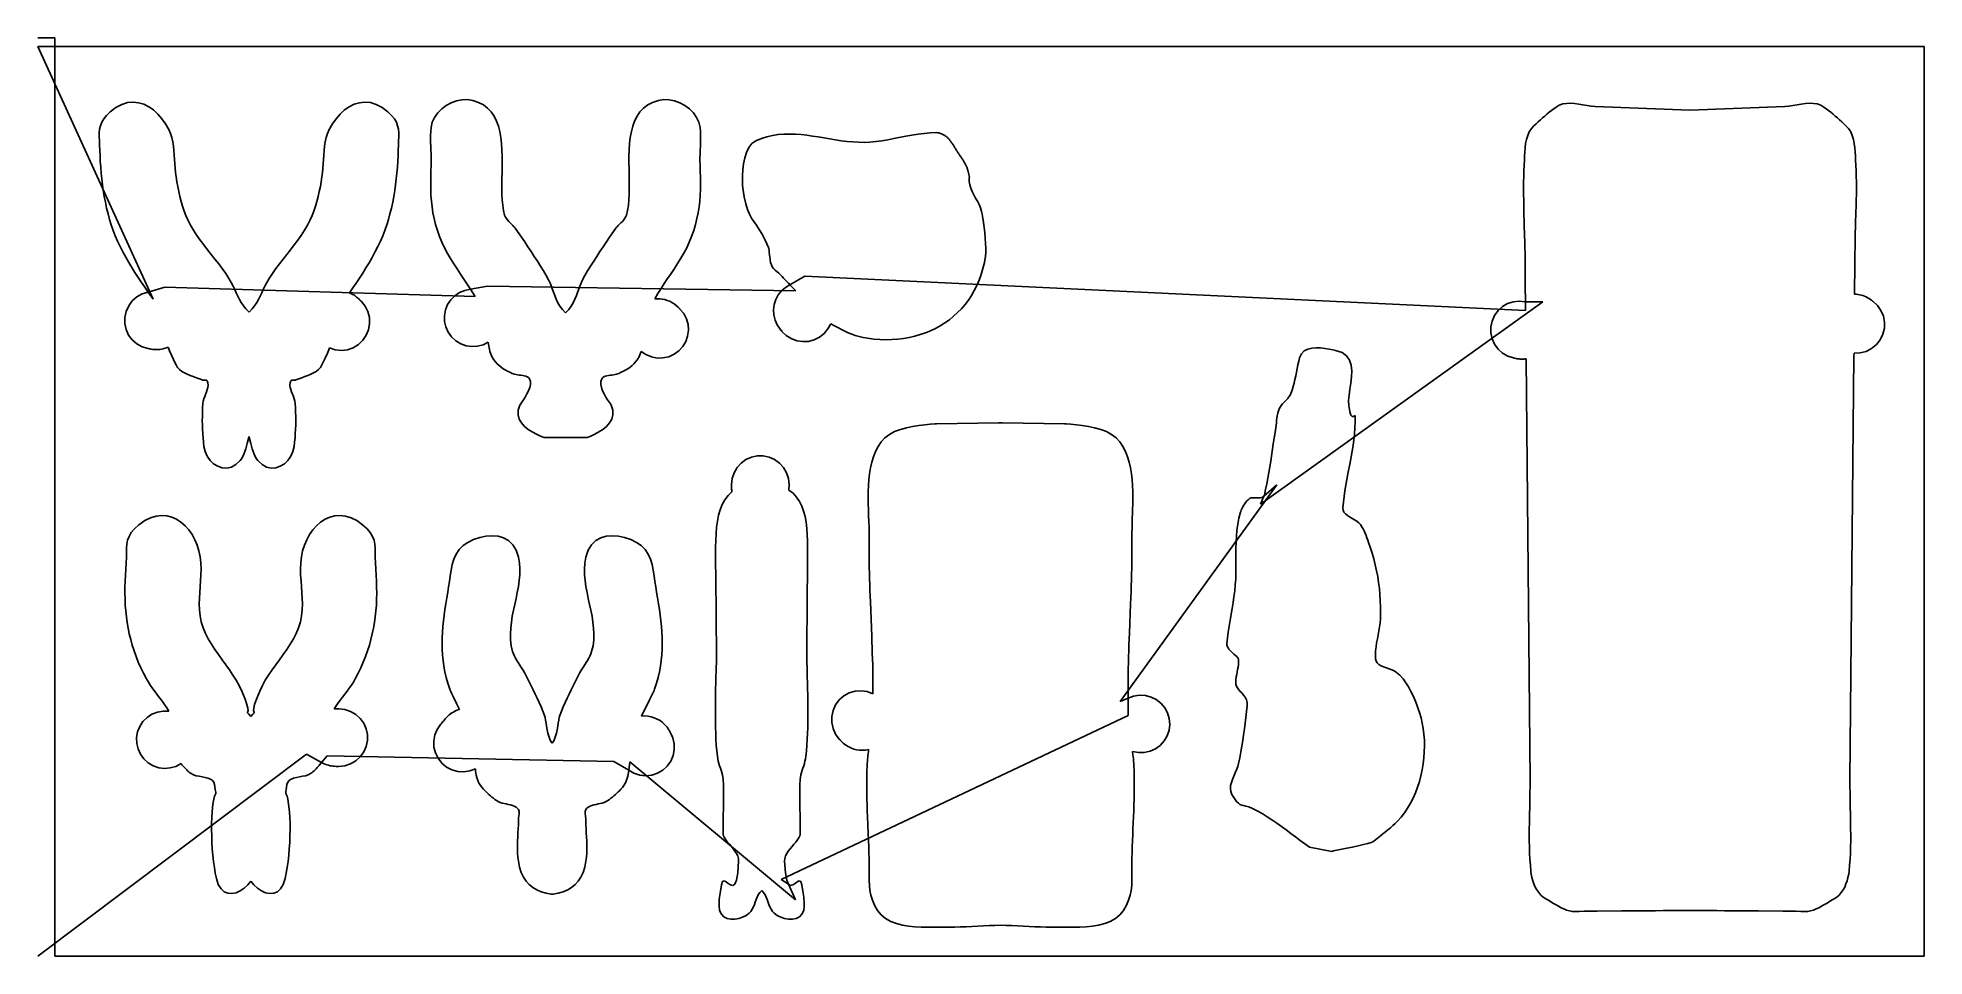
# Model space of a CAD drawing. Header units: inches. Extents: x 0.9 to 26.7, y -12.1 to 0.5.
import ezdxf

# ---------------------------------------------------------------- set-up
doc = ezdxf.new("R2010")
doc.units = ezdxf.units.IN
doc.layers.get('0').update_dxf_attribs({"linetype": 'CONTINUOUS'})
for name, color, linetype in [('10', 7, 'CONTINUOUS'), ('3', 7, 'CONTINUOUS'), ('9', 7, 'CONTINUOUS')]:
    doc.layers.add(name, color=color, linetype=linetype)

msp = doc.modelspace()

# ---------------------------------------------------------------- linework, layer by layer
at = {"color": 0, "linetype": 'CONTINUOUS'}
for p, q in [((1.105, 0.523), (0.869, 0.523)), ((11.265, -2.95), (7.036, -2.884)), ((15.71, -8.579), (17.857, -5.607)), ((11.062, -11.023), (15.822, -8.773)), ((0.869, -12.075), (4.554, -9.303))]:
    msp.add_line(p, q, dxfattribs=at)
at = {"layer": '10', "color": 10, "linetype": 'CONTINUOUS'}
for p, q in [((2.451, -3.064), (0.869, 0.405)), ((21.269, -3.217), (11.387, -2.746)), ((6.868, -3.026), (2.61, -2.9)), ((17.634, -5.873), (21.504, -3.099)), ((4.839, -9.328), (8.768, -9.405)), ((8.986, -9.406), (11.26, -11.3))]:
    msp.add_line(p, q, dxfattribs=at)
at = {"layer": '3', "color": 3, "linetype": 'CONTINUOUS'}
for p, q in [((1.105, 0.405), (26.735, 0.405)), ((1.105, -12.075), (1.105, 0.405)), ((26.735, 0.405), (26.735, -12.075)), ((1.861, -0.494), (1.811, -0.542)), ((1.942, -0.433), (1.861, -0.494)), ((2.022, -0.391), (1.942, -0.433)), ((2.1, -0.367), (2.022, -0.391)), ((2.177, -0.36), (2.1, -0.367)), ((2.252, -0.368), (2.177, -0.36)), ((2.324, -0.389), (2.252, -0.368)), ((2.392, -0.423), (2.324, -0.389)), ((2.457, -0.468), (2.392, -0.423)), ((2.517, -0.523), (2.457, -0.468)), ((5.075, -0.468), (5.015, -0.523)), ((5.14, -0.423), (5.075, -0.468)), ((5.208, -0.389), (5.14, -0.423)), ((5.28, -0.368), (5.208, -0.389)), ((5.355, -0.36), (5.28, -0.368)), ((5.432, -0.367), (5.355, -0.36)), ((5.51, -0.391), (5.432, -0.367)), ((5.59, -0.433), (5.51, -0.391)), ((5.671, -0.494), (5.59, -0.433)), ((5.721, -0.542), (5.671, -0.494)), ((6.354, -0.507), (6.311, -0.569)), ((6.408, -0.452), (6.354, -0.507)), ((6.47, -0.406), (6.408, -0.452)), ((6.539, -0.369), (6.47, -0.406)), ((6.611, -0.343), (6.539, -0.369)), ((6.686, -0.328), (6.611, -0.343)), ((6.761, -0.325), (6.686, -0.328)), ((6.833, -0.336), (6.761, -0.325)), ((6.912, -0.363), (6.833, -0.336)), ((6.98, -0.399), (6.912, -0.363)), ((7.038, -0.443), (6.98, -0.399)), ((7.086, -0.495), (7.038, -0.443)), ((7.127, -0.553), (7.086, -0.495)), ((9.126, -0.495), (9.086, -0.553)), ((9.174, -0.443), (9.126, -0.495)), ((9.232, -0.399), (9.174, -0.443)), ((9.3, -0.363), (9.232, -0.399)), ((9.379, -0.336), (9.3, -0.363)), ((9.452, -0.325), (9.379, -0.336)), ((9.526, -0.328), (9.452, -0.325)), ((9.601, -0.343), (9.526, -0.328)), ((9.673, -0.369), (9.601, -0.343)), ((9.742, -0.406), (9.673, -0.369)), ((9.804, -0.452), (9.742, -0.406)), ((9.858, -0.507), (9.804, -0.452)), ((9.902, -0.569), (9.858, -0.507)), ((21.593, -0.5), (21.562, -0.526)), ((21.624, -0.475), (21.593, -0.5)), ((21.655, -0.451), (21.624, -0.475)), ((21.686, -0.427), (21.655, -0.451)), ((21.731, -0.4), (21.686, -0.427)), ((21.78, -0.384), (21.731, -0.4)), ((21.831, -0.377), (21.78, -0.384)), ((21.885, -0.376), (21.831, -0.377)), ((21.94, -0.38), (21.885, -0.376)), ((21.997, -0.388), (21.94, -0.38)), ((22.054, -0.398), (21.997, -0.388)), ((22.111, -0.408), (22.054, -0.398)), ((22.167, -0.416), (22.111, -0.408)), ((22.221, -0.42), (22.167, -0.416)), ((23.522, -0.469), (22.221, -0.42)), ((23.524, -0.469), (23.522, -0.469)), ((24.825, -0.42), (23.524, -0.469)), ((24.879, -0.416), (24.825, -0.42)), ((24.935, -0.408), (24.879, -0.416)), ((24.992, -0.398), (24.935, -0.408)), ((25.049, -0.388), (24.992, -0.398)), ((25.106, -0.38), (25.049, -0.388)), ((25.161, -0.376), (25.106, -0.38)), ((25.215, -0.377), (25.161, -0.376)), ((25.266, -0.384), (25.215, -0.377)), ((25.315, -0.4), (25.266, -0.384)), ((25.359, -0.427), (25.315, -0.4)), ((25.391, -0.451), (25.359, -0.427)), ((25.422, -0.475), (25.391, -0.451)), ((25.453, -0.5), (25.422, -0.475)), ((25.484, -0.526), (25.453, -0.5)), ((1.718, -0.732), (1.713, -0.782)), ((1.729, -0.683), (1.718, -0.732)), ((1.746, -0.636), (1.729, -0.683)), ((1.774, -0.589), (1.746, -0.636)), ((1.811, -0.542), (1.774, -0.589)), ((2.572, -0.587), (2.517, -0.523)), ((2.622, -0.657), (2.572, -0.587)), ((2.665, -0.734), (2.622, -0.657)), ((2.69, -0.789), (2.665, -0.734)), ((4.867, -0.734), (4.842, -0.789)), ((4.91, -0.657), (4.867, -0.734)), ((4.96, -0.587), (4.91, -0.657)), ((5.015, -0.523), (4.96, -0.587)), ((5.759, -0.589), (5.721, -0.542)), ((5.786, -0.636), (5.759, -0.589)), ((5.804, -0.683), (5.786, -0.636)), ((5.814, -0.732), (5.804, -0.683)), ((5.819, -0.782), (5.814, -0.732)), ((6.258, -0.761), (6.256, -0.812)), ((6.263, -0.71), (6.258, -0.761)), ((6.279, -0.637), (6.263, -0.71)), ((6.311, -0.569), (6.279, -0.637)), ((7.159, -0.619), (7.127, -0.553)), ((7.185, -0.689), (7.159, -0.619)), ((7.204, -0.765), (7.185, -0.689)), ((7.219, -0.844), (7.204, -0.765)), ((9.008, -0.765), (8.994, -0.844)), ((9.027, -0.689), (9.008, -0.765)), ((9.053, -0.619), (9.027, -0.689)), ((9.086, -0.553), (9.053, -0.619)), ((9.933, -0.637), (9.902, -0.569)), ((9.95, -0.71), (9.933, -0.637)), ((9.954, -0.761), (9.95, -0.71)), ((9.956, -0.812), (9.954, -0.761)), ((21.319, -0.769), (21.298, -0.819)), ((21.348, -0.724), (21.319, -0.769)), ((21.384, -0.684), (21.348, -0.724)), ((21.413, -0.657), (21.384, -0.684)), ((21.442, -0.63), (21.413, -0.657)), ((21.472, -0.604), (21.442, -0.63)), ((21.502, -0.577), (21.472, -0.604)), ((21.532, -0.551), (21.502, -0.577)), ((21.562, -0.526), (21.532, -0.551)), ((25.514, -0.551), (25.484, -0.526)), ((25.544, -0.577), (25.514, -0.551)), ((25.574, -0.604), (25.544, -0.577)), ((25.604, -0.63), (25.574, -0.604)), ((25.633, -0.657), (25.604, -0.63)), ((25.662, -0.684), (25.633, -0.657)), ((25.698, -0.724), (25.662, -0.684)), ((25.727, -0.769), (25.698, -0.724)), ((25.748, -0.819), (25.727, -0.769)), ((1.713, -0.782), (1.713, -0.834)), ((1.713, -0.834), (1.715, -0.891)), ((1.715, -0.891), (1.718, -0.952)), ((1.718, -0.952), (1.721, -1.018)), ((1.721, -1.018), (1.723, -1.095)), ((2.708, -0.846), (2.69, -0.789)), ((2.721, -0.905), (2.708, -0.846)), ((2.731, -0.964), (2.721, -0.905)), ((2.737, -1.025), (2.731, -0.964)), ((2.742, -1.086), (2.737, -1.025)), ((4.795, -1.025), (4.79, -1.086)), ((4.801, -0.964), (4.795, -1.025)), ((4.811, -0.905), (4.801, -0.964)), ((4.824, -0.846), (4.811, -0.905)), ((4.842, -0.789), (4.824, -0.846)), ((5.809, -1.095), (5.811, -1.018)), ((5.811, -1.018), (5.814, -0.952)), ((5.814, -0.952), (5.817, -0.891)), ((5.817, -0.891), (5.819, -0.834)), ((5.819, -0.834), (5.819, -0.782)), ((6.256, -0.812), (6.255, -0.864)), ((6.255, -0.864), (6.256, -0.915)), ((6.256, -0.915), (6.258, -0.966)), ((6.258, -0.966), (6.26, -1.018)), ((6.26, -1.018), (6.262, -1.069)), ((7.228, -0.927), (7.219, -0.844)), ((7.234, -1.013), (7.228, -0.927)), ((7.237, -1.1), (7.234, -1.013)), ((8.978, -1.013), (8.975, -1.1)), ((8.984, -0.927), (8.978, -1.013)), ((8.994, -0.844), (8.984, -0.927)), ((9.95, -1.069), (9.952, -1.018)), ((9.952, -1.018), (9.954, -0.966)), ((9.954, -0.966), (9.956, -0.915)), ((9.957, -0.864), (9.956, -0.812)), ((9.956, -0.915), (9.957, -0.864)), ((10.618, -0.981), (10.586, -1.049)), ((10.661, -0.927), (10.618, -0.981)), ((10.714, -0.889), (10.661, -0.927)), ((10.791, -0.858), (10.714, -0.889)), ((10.867, -0.834), (10.791, -0.858)), ((10.945, -0.817), (10.867, -0.834)), ((11.022, -0.805), (10.945, -0.817)), ((11.1, -0.799), (11.022, -0.805)), ((11.178, -0.798), (11.1, -0.799)), ((11.257, -0.8), (11.178, -0.798)), ((11.335, -0.806), (11.257, -0.8)), ((11.414, -0.815), (11.335, -0.806)), ((11.492, -0.826), (11.414, -0.815)), ((11.571, -0.838), (11.492, -0.826)), ((11.65, -0.851), (11.571, -0.838)), ((11.729, -0.864), (11.65, -0.851)), ((11.808, -0.877), (11.729, -0.864)), ((11.887, -0.889), (11.808, -0.877)), ((11.965, -0.899), (11.887, -0.889)), ((12.044, -0.906), (11.965, -0.899)), ((12.122, -0.911), (12.044, -0.906)), ((12.2, -0.912), (12.122, -0.911)), ((12.278, -0.909), (12.2, -0.912)), ((12.36, -0.901), (12.278, -0.909)), ((12.442, -0.89), (12.36, -0.901)), ((12.524, -0.876), (12.442, -0.89)), ((12.607, -0.861), (12.524, -0.876)), ((12.773, -0.829), (12.607, -0.861)), ((12.856, -0.814), (12.773, -0.829)), ((12.939, -0.801), (12.856, -0.814)), ((13.022, -0.789), (12.939, -0.801)), ((13.104, -0.781), (13.022, -0.789)), ((13.187, -0.776), (13.104, -0.781)), ((21.263, -0.985), (21.258, -1.043)), ((21.27, -0.927), (21.263, -0.985)), ((21.282, -0.872), (21.27, -0.927)), ((21.298, -0.819), (21.282, -0.872)), ((25.764, -0.872), (25.748, -0.819)), ((25.776, -0.927), (25.764, -0.872)), ((25.783, -0.985), (25.776, -0.927)), ((25.788, -1.043), (25.783, -0.985)), ((1.723, -1.095), (1.727, -1.174)), ((1.727, -1.174), (1.732, -1.253)), ((1.732, -1.253), (1.739, -1.333)), ((2.745, -1.146), (2.742, -1.086)), ((2.748, -1.206), (2.745, -1.146)), ((2.752, -1.265), (2.748, -1.206)), ((2.757, -1.323), (2.752, -1.265)), ((4.78, -1.265), (4.775, -1.323)), ((4.784, -1.206), (4.78, -1.265)), ((4.787, -1.146), (4.784, -1.206)), ((4.79, -1.086), (4.787, -1.146)), ((5.793, -1.333), (5.8, -1.253)), ((5.8, -1.253), (5.805, -1.174)), ((5.805, -1.174), (5.809, -1.095)), ((6.263, -1.223), (6.259, -1.308)), ((6.262, -1.069), (6.263, -1.12)), ((6.263, -1.12), (6.264, -1.172)), ((6.264, -1.172), (6.263, -1.223)), ((7.234, -1.452), (7.237, -1.277)), ((7.237, -1.188), (7.237, -1.1)), ((7.237, -1.277), (7.237, -1.188)), ((8.975, -1.1), (8.975, -1.188)), ((8.975, -1.188), (8.976, -1.277)), ((8.976, -1.277), (8.979, -1.452)), ((9.948, -1.172), (9.949, -1.12)), ((9.95, -1.223), (9.948, -1.172)), ((9.949, -1.12), (9.95, -1.069)), ((9.953, -1.308), (9.95, -1.223)), ((10.536, -1.29), (10.531, -1.369)), ((10.546, -1.208), (10.536, -1.29)), ((10.562, -1.126), (10.546, -1.208)), ((10.586, -1.049), (10.562, -1.126)), ((21.252, -1.158), (21.246, -1.296)), ((21.254, -1.101), (21.252, -1.158)), ((21.258, -1.043), (21.254, -1.101)), ((25.791, -1.101), (25.788, -1.043)), ((25.794, -1.158), (25.791, -1.101)), ((25.8, -1.296), (25.794, -1.158)), ((1.739, -1.333), (1.747, -1.413)), ((1.747, -1.413), (1.757, -1.493)), ((1.757, -1.493), (1.768, -1.574)), ((2.766, -1.386), (2.757, -1.323)), ((2.776, -1.451), (2.766, -1.386)), ((2.788, -1.518), (2.776, -1.451)), ((2.802, -1.586), (2.788, -1.518)), ((4.744, -1.518), (4.73, -1.586)), ((4.756, -1.451), (4.744, -1.518)), ((4.766, -1.386), (4.756, -1.451)), ((4.775, -1.323), (4.766, -1.386)), ((5.764, -1.574), (5.776, -1.493)), ((5.776, -1.493), (5.785, -1.413)), ((5.785, -1.413), (5.793, -1.333)), ((6.259, -1.308), (6.257, -1.392)), ((6.257, -1.392), (6.257, -1.475)), ((6.257, -1.475), (6.258, -1.556)), ((7.233, -1.538), (7.234, -1.452)), ((7.234, -1.62), (7.233, -1.538)), ((8.979, -1.538), (8.978, -1.62)), ((8.979, -1.452), (8.979, -1.538)), ((9.955, -1.392), (9.953, -1.308)), ((9.954, -1.556), (9.956, -1.475)), ((9.956, -1.475), (9.955, -1.392)), ((10.531, -1.369), (10.53, -1.44)), ((10.53, -1.44), (10.533, -1.499)), ((10.533, -1.499), (10.536, -1.542)), ((10.536, -1.542), (10.555, -1.661)), ((13.641, -1.4), (13.643, -1.394)), ((13.641, -1.448), (13.641, -1.4)), ((13.649, -1.495), (13.641, -1.448)), ((13.664, -1.54), (13.649, -1.495)), ((13.683, -1.586), (13.664, -1.54)), ((21.244, -1.377), (21.242, -1.459)), ((21.242, -1.459), (21.242, -1.54)), ((21.242, -1.54), (21.242, -1.622)), ((21.246, -1.296), (21.244, -1.377)), ((25.802, -1.377), (25.8, -1.296)), ((25.804, -1.459), (25.802, -1.377)), ((25.804, -1.54), (25.804, -1.459)), ((25.804, -1.622), (25.804, -1.54)), ((1.768, -1.574), (1.781, -1.654)), ((1.781, -1.654), (1.796, -1.734)), ((1.796, -1.734), (1.814, -1.813)), ((2.818, -1.654), (2.802, -1.586)), ((2.835, -1.722), (2.818, -1.654)), ((2.855, -1.789), (2.835, -1.722)), ((2.877, -1.854), (2.855, -1.789)), ((4.677, -1.789), (4.655, -1.854)), ((4.697, -1.722), (4.677, -1.789)), ((4.714, -1.654), (4.697, -1.722)), ((4.73, -1.586), (4.714, -1.654)), ((5.719, -1.813), (5.736, -1.734)), ((5.736, -1.734), (5.751, -1.654)), ((5.751, -1.654), (5.764, -1.574)), ((6.258, -1.556), (6.261, -1.637)), ((6.261, -1.637), (6.267, -1.718)), ((6.267, -1.718), (6.276, -1.798)), ((6.276, -1.798), (6.288, -1.878)), ((7.238, -1.7), (7.234, -1.62)), ((7.245, -1.775), (7.238, -1.7)), ((7.255, -1.845), (7.245, -1.775)), ((8.968, -1.775), (8.957, -1.845)), ((8.974, -1.7), (8.968, -1.775)), ((8.978, -1.62), (8.974, -1.7)), ((9.924, -1.878), (9.936, -1.798)), ((9.936, -1.798), (9.945, -1.718)), ((9.945, -1.718), (9.951, -1.637)), ((9.951, -1.637), (9.954, -1.556)), ((10.555, -1.661), (10.576, -1.757)), ((10.576, -1.757), (10.6, -1.833)), ((13.705, -1.63), (13.683, -1.586)), ((13.729, -1.675), (13.705, -1.63)), ((13.752, -1.72), (13.729, -1.675)), ((13.775, -1.765), (13.752, -1.72)), ((13.794, -1.811), (13.775, -1.765)), ((21.242, -1.622), (21.243, -1.703)), ((21.243, -1.703), (21.245, -1.785)), ((21.245, -1.785), (21.247, -1.867)), ((25.799, -1.867), (25.801, -1.785)), ((25.801, -1.785), (25.802, -1.703)), ((25.802, -1.703), (25.804, -1.622)), ((1.814, -1.813), (1.833, -1.891)), ((1.833, -1.891), (1.854, -1.969)), ((1.854, -1.969), (1.878, -2.045)), ((1.878, -2.045), (1.904, -2.12)), ((2.901, -1.916), (2.877, -1.854)), ((2.926, -1.974), (2.901, -1.916)), ((2.963, -2.047), (2.926, -1.974)), ((3.004, -2.118), (2.963, -2.047)), ((4.569, -2.047), (4.528, -2.118)), ((4.606, -1.974), (4.569, -2.047)), ((4.632, -1.916), (4.606, -1.974)), ((4.655, -1.854), (4.632, -1.916)), ((5.628, -2.12), (5.654, -2.045)), ((5.654, -2.045), (5.678, -1.969)), ((5.678, -1.969), (5.699, -1.891)), ((5.699, -1.891), (5.719, -1.813)), ((6.288, -1.878), (6.304, -1.958)), ((6.304, -1.958), (6.324, -2.039)), ((6.324, -2.039), (6.348, -2.121)), ((7.271, -1.91), (7.255, -1.845)), ((7.279, -1.93), (7.271, -1.91)), ((7.292, -1.952), (7.279, -1.93)), ((7.308, -1.973), (7.292, -1.952)), ((7.327, -1.995), (7.308, -1.973)), ((7.346, -2.016), (7.327, -1.995)), ((7.365, -2.036), (7.346, -2.016)), ((7.383, -2.054), (7.365, -2.036)), ((7.399, -2.069), (7.383, -2.054)), ((7.41, -2.08), (7.399, -2.069)), ((8.814, -2.069), (8.802, -2.08)), ((8.829, -2.054), (8.814, -2.069)), ((8.847, -2.036), (8.829, -2.054)), ((8.866, -2.016), (8.847, -2.036)), ((8.885, -1.995), (8.866, -2.016)), ((8.904, -1.973), (8.885, -1.995)), ((8.92, -1.952), (8.904, -1.973)), ((8.933, -1.93), (8.92, -1.952)), ((8.941, -1.91), (8.933, -1.93)), ((8.957, -1.845), (8.941, -1.91)), ((9.864, -2.121), (9.889, -2.039)), ((9.889, -2.039), (9.908, -1.958)), ((9.908, -1.958), (9.924, -1.878)), ((10.6, -1.833), (10.627, -1.896)), ((10.627, -1.896), (10.657, -1.95)), ((10.657, -1.95), (10.689, -1.999)), ((10.689, -1.999), (10.724, -2.049)), ((10.724, -2.049), (10.761, -2.105)), ((13.808, -1.858), (13.794, -1.811)), ((13.817, -1.898), (13.808, -1.858)), ((13.826, -1.95), (13.817, -1.898)), ((13.836, -2.011), (13.826, -1.95)), ((13.845, -2.08), (13.836, -2.011)), ((21.247, -1.867), (21.256, -2.193)), ((25.789, -2.193), (25.799, -1.867)), ((1.904, -2.12), (1.933, -2.193)), ((1.933, -2.193), (1.964, -2.265)), ((1.964, -2.265), (2, -2.341)), ((3.049, -2.187), (3.004, -2.118)), ((3.096, -2.254), (3.049, -2.187)), ((3.146, -2.319), (3.096, -2.254)), ((3.196, -2.385), (3.146, -2.319)), ((4.386, -2.319), (4.336, -2.385)), ((4.436, -2.254), (4.386, -2.319)), ((4.483, -2.187), (4.436, -2.254)), ((4.528, -2.118), (4.483, -2.187)), ((5.531, -2.342), (5.568, -2.265)), ((5.568, -2.265), (5.599, -2.193)), ((5.599, -2.193), (5.628, -2.12)), ((6.348, -2.121), (6.377, -2.204)), ((6.377, -2.204), (6.41, -2.283)), ((6.41, -2.283), (6.447, -2.359)), ((7.417, -2.088), (7.41, -2.08)), ((7.502, -2.214), (7.417, -2.088)), ((7.546, -2.278), (7.502, -2.214)), ((7.59, -2.344), (7.546, -2.278)), ((8.666, -2.278), (8.622, -2.344)), ((8.71, -2.214), (8.666, -2.278)), ((8.795, -2.088), (8.71, -2.214)), ((8.802, -2.08), (8.795, -2.088)), ((9.767, -2.357), (9.802, -2.282)), ((9.802, -2.282), (9.835, -2.204)), ((9.835, -2.204), (9.864, -2.121)), ((10.761, -2.105), (10.801, -2.17)), ((10.801, -2.17), (10.844, -2.252)), ((10.844, -2.252), (10.888, -2.353)), ((13.853, -2.152), (13.845, -2.08)), ((13.861, -2.225), (13.853, -2.152)), ((13.866, -2.297), (13.861, -2.225)), ((13.868, -2.364), (13.866, -2.297)), ((21.256, -2.193), (21.259, -2.275)), ((21.259, -2.275), (21.26, -2.356)), ((25.786, -2.356), (25.787, -2.275)), ((25.787, -2.275), (25.789, -2.193)), ((2, -2.341), (2.038, -2.415)), ((2.038, -2.415), (2.077, -2.488)), ((2.077, -2.488), (2.118, -2.559)), ((2.118, -2.559), (2.16, -2.629)), ((3.299, -2.514), (3.196, -2.385)), ((3.35, -2.579), (3.299, -2.514)), ((3.399, -2.644), (3.35, -2.579)), ((4.182, -2.579), (4.133, -2.644)), ((4.233, -2.514), (4.182, -2.579)), ((4.336, -2.385), (4.233, -2.514)), ((5.369, -2.634), (5.412, -2.563)), ((5.412, -2.563), (5.453, -2.491)), ((5.453, -2.491), (5.493, -2.417)), ((5.493, -2.417), (5.531, -2.342)), ((6.447, -2.359), (6.486, -2.434)), ((6.486, -2.434), (6.529, -2.507)), ((6.529, -2.507), (6.573, -2.578)), ((6.573, -2.578), (6.618, -2.648)), ((7.634, -2.41), (7.59, -2.344)), ((7.677, -2.477), (7.634, -2.41)), ((7.72, -2.543), (7.677, -2.477)), ((7.762, -2.609), (7.72, -2.543)), ((8.492, -2.543), (8.45, -2.609)), ((8.535, -2.477), (8.492, -2.543)), ((8.578, -2.41), (8.535, -2.477)), ((8.622, -2.344), (8.578, -2.41)), ((9.598, -2.642), (9.643, -2.573)), ((9.643, -2.573), (9.686, -2.502)), ((9.686, -2.502), (9.728, -2.431)), ((9.728, -2.431), (9.767, -2.357)), ((10.888, -2.353), (10.893, -2.369)), ((10.893, -2.369), (10.896, -2.393)), ((10.896, -2.393), (10.899, -2.421)), ((10.899, -2.421), (10.901, -2.454)), ((10.901, -2.454), (10.905, -2.488)), ((10.905, -2.488), (10.91, -2.524)), ((10.91, -2.524), (10.918, -2.558)), ((10.918, -2.558), (10.928, -2.59)), ((13.828, -2.643), (13.848, -2.56)), ((13.848, -2.56), (13.863, -2.474)), ((13.863, -2.474), (13.867, -2.424)), ((13.867, -2.424), (13.868, -2.364)), ((21.26, -2.356), (21.261, -2.438)), ((21.261, -2.438), (21.265, -2.811)), ((25.779, -2.993), (25.784, -2.567)), ((25.784, -2.504), (25.785, -2.438)), ((25.784, -2.567), (25.784, -2.504)), ((25.785, -2.438), (25.786, -2.356)), ((2.16, -2.629), (2.202, -2.698)), ((2.202, -2.698), (2.246, -2.766)), ((2.246, -2.766), (2.291, -2.833)), ((2.291, -2.833), (2.337, -2.9)), ((3.446, -2.711), (3.399, -2.644)), ((3.491, -2.779), (3.446, -2.711)), ((3.521, -2.832), (3.491, -2.779)), ((3.548, -2.882), (3.521, -2.832)), ((4.011, -2.832), (3.984, -2.882)), ((4.042, -2.779), (4.011, -2.832)), ((4.086, -2.711), (4.042, -2.779)), ((4.133, -2.644), (4.086, -2.711)), ((5.189, -2.909), (5.236, -2.841)), ((5.236, -2.841), (5.281, -2.773)), ((5.281, -2.773), (5.326, -2.704)), ((5.326, -2.704), (5.369, -2.634)), ((6.618, -2.648), (6.665, -2.718)), ((6.665, -2.718), (6.711, -2.787)), ((6.711, -2.787), (6.758, -2.857)), ((7.803, -2.675), (7.762, -2.609)), ((7.842, -2.739), (7.803, -2.675)), ((7.873, -2.796), (7.842, -2.739)), ((7.898, -2.852), (7.873, -2.796)), ((8.339, -2.796), (8.314, -2.852)), ((8.37, -2.739), (8.339, -2.796)), ((8.409, -2.675), (8.37, -2.739)), ((8.45, -2.609), (8.409, -2.675)), ((9.46, -2.848), (9.506, -2.779)), ((9.506, -2.779), (9.552, -2.711)), ((9.552, -2.711), (9.598, -2.642)), ((10.928, -2.59), (10.941, -2.618)), ((10.941, -2.618), (10.959, -2.641)), ((10.959, -2.641), (10.982, -2.663)), ((10.982, -2.663), (11.029, -2.708)), ((11.029, -2.708), (11.074, -2.753)), ((11.074, -2.753), (11.096, -2.775)), ((11.096, -2.775), (11.118, -2.798)), ((11.118, -2.798), (11.14, -2.82)), ((11.14, -2.82), (11.162, -2.842)), ((11.162, -2.842), (11.183, -2.865)), ((13.745, -2.874), (13.777, -2.8)), ((13.777, -2.8), (13.804, -2.723)), ((13.804, -2.723), (13.828, -2.643)), ((21.265, -2.811), (21.265, -2.875)), ((2.166, -3.086), (2.116, -3.153)), ((2.229, -3.031), (2.166, -3.086)), ((2.303, -2.991), (2.229, -3.031)), ((2.383, -2.967), (2.303, -2.991)), ((2.337, -2.9), (2.383, -2.967)), ((3.571, -2.93), (3.548, -2.882)), ((3.592, -2.976), (3.571, -2.93)), ((3.613, -3.021), (3.592, -2.976)), ((3.635, -3.065), (3.613, -3.021)), ((3.66, -3.109), (3.635, -3.065)), ((3.897, -3.065), (3.872, -3.109)), ((3.919, -3.021), (3.897, -3.065)), ((3.94, -2.976), (3.919, -3.021)), ((3.961, -2.93), (3.94, -2.976)), ((3.984, -2.882), (3.961, -2.93)), ((5.142, -2.977), (5.189, -2.909)), ((5.157, -2.983), (5.142, -2.977)), ((5.172, -2.99), (5.157, -2.983)), ((5.186, -2.997), (5.172, -2.99)), ((5.201, -3.005), (5.186, -2.997)), ((5.215, -3.014), (5.201, -3.005)), ((5.228, -3.023), (5.215, -3.014)), ((5.241, -3.033), (5.228, -3.023)), ((5.254, -3.043), (5.241, -3.033)), ((5.266, -3.054), (5.254, -3.043)), ((5.278, -3.066), (5.266, -3.054)), ((5.281, -3.068), (5.278, -3.066)), ((5.284, -3.071), (5.281, -3.068)), ((5.286, -3.074), (5.284, -3.071)), ((5.289, -3.077), (5.286, -3.074)), ((5.292, -3.079), (5.289, -3.077)), ((5.295, -3.082), (5.292, -3.079)), ((5.3, -3.088), (5.295, -3.082)), ((5.303, -3.091), (5.3, -3.088)), ((5.306, -3.093), (5.303, -3.091)), ((5.358, -3.159), (5.306, -3.093)), ((6.532, -3.072), (6.488, -3.137)), ((6.587, -3.015), (6.532, -3.072)), ((6.653, -2.972), (6.587, -3.015)), ((6.726, -2.942), (6.653, -2.972)), ((6.804, -2.927), (6.726, -2.942)), ((6.758, -2.857), (6.804, -2.927)), ((7.92, -2.907), (7.898, -2.852)), ((7.958, -3.012), (7.92, -2.907)), ((7.978, -3.062), (7.958, -3.012)), ((8.001, -3.111), (7.978, -3.062)), ((8.234, -3.062), (8.211, -3.111)), ((8.255, -3.012), (8.234, -3.062)), ((8.293, -2.907), (8.255, -3.012)), ((8.314, -2.852), (8.293, -2.907)), ((9.329, -3.058), (9.371, -2.987)), ((9.364, -3.056), (9.329, -3.058)), ((9.399, -3.057), (9.364, -3.056)), ((9.371, -2.987), (9.415, -2.917)), ((9.434, -3.061), (9.399, -3.057)), ((9.415, -2.917), (9.46, -2.848)), ((9.468, -3.069), (9.434, -3.061)), ((9.501, -3.079), (9.468, -3.069)), ((9.534, -3.092), (9.501, -3.079)), ((9.565, -3.108), (9.534, -3.092)), ((10.988, -3.067), (10.966, -3.136)), ((11.022, -3.004), (10.988, -3.067)), ((11.067, -2.948), (11.022, -3.004)), ((11.121, -2.901), (11.067, -2.948)), ((11.183, -2.865), (11.121, -2.901)), ((13.583, -3.136), (13.629, -3.076)), ((13.629, -3.076), (13.671, -3.012)), ((13.671, -3.012), (13.71, -2.945)), ((13.71, -2.945), (13.745, -2.874)), ((21.101, -3.098), (21.023, -3.124)), ((21.183, -3.09), (21.101, -3.098)), ((21.265, -3.098), (21.183, -3.09)), ((21.265, -2.875), (21.267, -3.099)), ((21.266, -3.098), (21.265, -3.098)), ((21.265, -3.098), (21.265, -3.098)), ((21.267, -3.098), (21.266, -3.098)), ((21.266, -3.098), (21.266, -3.098)), ((21.266, -3.098), (21.266, -3.098)), ((21.266, -3.098), (21.266, -3.098)), ((21.267, -3.099), (21.267, -3.098)), ((21.267, -3.098), (21.267, -3.098)), ((21.267, -3.098), (21.267, -3.098)), ((21.267, -3.099), (21.267, -3.099)), ((25.803, -2.994), (25.779, -2.993)), ((25.826, -2.997), (25.803, -2.994)), ((25.849, -3.001), (25.826, -2.997)), ((25.872, -3.007), (25.849, -3.001)), ((25.894, -3.014), (25.872, -3.007)), ((25.916, -3.022), (25.894, -3.014)), ((25.938, -3.032), (25.916, -3.022)), ((25.958, -3.043), (25.938, -3.032)), ((25.979, -3.055), (25.958, -3.043)), ((25.998, -3.068), (25.979, -3.055)), ((26.001, -3.07), (25.998, -3.068)), ((26.004, -3.073), (26.001, -3.07)), ((26.011, -3.077), (26.004, -3.073)), ((26.014, -3.079), (26.011, -3.077)), ((26.017, -3.082), (26.014, -3.079)), ((26.02, -3.084), (26.017, -3.082)), ((26.023, -3.086), (26.02, -3.084)), ((26.027, -3.089), (26.023, -3.086)), ((26.03, -3.091), (26.027, -3.089)), ((26.092, -3.148), (26.03, -3.091)), ((2.081, -3.23), (2.063, -3.312)), ((2.063, -3.312), (2.063, -3.395)), ((2.116, -3.153), (2.081, -3.23)), ((3.689, -3.153), (3.66, -3.109)), ((3.724, -3.197), (3.689, -3.153)), ((3.766, -3.243), (3.724, -3.197)), ((3.808, -3.197), (3.766, -3.243)), ((3.843, -3.153), (3.808, -3.197)), ((3.872, -3.109), (3.843, -3.153)), ((5.396, -3.233), (5.358, -3.159)), ((5.417, -3.315), (5.396, -3.233)), ((5.42, -3.398), (5.417, -3.315)), ((6.459, -3.211), (6.445, -3.289)), ((6.445, -3.289), (6.446, -3.367)), ((6.488, -3.137), (6.459, -3.211)), ((8.029, -3.158), (8.001, -3.111)), ((8.063, -3.204), (8.029, -3.158)), ((8.106, -3.249), (8.063, -3.204)), ((8.149, -3.204), (8.106, -3.249)), ((8.106, -3.249), (8.106, -3.249)), ((8.183, -3.158), (8.149, -3.204)), ((8.211, -3.111), (8.183, -3.158)), ((9.594, -3.127), (9.565, -3.108)), ((9.622, -3.148), (9.594, -3.127)), ((9.648, -3.171), (9.622, -3.148)), ((9.65, -3.174), (9.648, -3.171)), ((9.653, -3.177), (9.65, -3.174)), ((9.659, -3.182), (9.653, -3.177)), ((9.662, -3.185), (9.659, -3.182)), ((9.664, -3.188), (9.662, -3.185)), ((9.667, -3.191), (9.664, -3.188)), ((9.67, -3.194), (9.667, -3.191)), ((9.673, -3.196), (9.67, -3.194)), ((9.675, -3.199), (9.673, -3.196)), ((9.726, -3.261), (9.675, -3.199)), ((9.763, -3.332), (9.726, -3.261)), ((9.785, -3.409), (9.763, -3.332)), ((10.966, -3.136), (10.957, -3.207)), ((10.957, -3.207), (10.961, -3.279)), ((10.961, -3.279), (10.978, -3.349)), ((10.978, -3.349), (11.007, -3.414)), ((13.308, -3.387), (13.368, -3.344)), ((13.368, -3.344), (13.426, -3.297)), ((13.426, -3.297), (13.482, -3.247)), ((13.482, -3.247), (13.534, -3.193)), ((13.534, -3.193), (13.583, -3.136)), ((20.809, -3.362), (20.792, -3.443)), ((20.843, -3.287), (20.809, -3.362)), ((20.891, -3.22), (20.843, -3.287)), ((20.952, -3.165), (20.891, -3.22)), ((21.023, -3.124), (20.952, -3.165)), ((26.141, -3.217), (26.092, -3.148)), ((26.175, -3.294), (26.141, -3.217)), ((26.191, -3.377), (26.175, -3.294)), ((2.063, -3.395), (2.08, -3.477)), ((2.08, -3.477), (2.115, -3.554)), ((2.115, -3.554), (2.165, -3.621)), ((2.165, -3.621), (2.228, -3.676)), ((5.327, -3.627), (5.374, -3.558)), ((5.374, -3.558), (5.406, -3.481)), ((5.406, -3.481), (5.42, -3.398)), ((6.446, -3.367), (6.464, -3.444)), ((6.464, -3.444), (6.496, -3.516)), ((6.496, -3.516), (6.542, -3.58)), ((6.542, -3.58), (6.6, -3.634)), ((9.754, -3.644), (9.78, -3.569)), ((9.78, -3.569), (9.791, -3.489)), ((9.791, -3.489), (9.785, -3.409)), ((11.007, -3.414), (11.048, -3.474)), ((11.048, -3.474), (11.058, -3.486)), ((11.058, -3.486), (11.06, -3.489)), ((11.06, -3.489), (11.07, -3.501)), ((11.07, -3.501), (11.073, -3.504)), ((11.073, -3.504), (11.131, -3.56)), ((11.131, -3.56), (11.199, -3.604)), ((11.199, -3.604), (11.275, -3.632)), ((11.436, -3.641), (11.515, -3.62)), ((11.515, -3.62), (11.587, -3.583)), ((11.587, -3.583), (11.651, -3.533)), ((11.651, -3.533), (11.703, -3.47)), ((11.703, -3.47), (11.741, -3.399)), ((11.741, -3.399), (11.792, -3.427)), ((11.792, -3.427), (11.84, -3.453)), ((11.84, -3.453), (11.888, -3.478)), ((11.888, -3.478), (11.934, -3.501)), ((11.934, -3.501), (11.981, -3.523)), ((11.981, -3.523), (12.029, -3.542)), ((12.029, -3.542), (12.078, -3.56)), ((12.078, -3.56), (12.131, -3.575)), ((12.131, -3.575), (12.187, -3.588)), ((12.187, -3.588), (12.247, -3.599)), ((12.247, -3.599), (12.332, -3.609)), ((12.332, -3.609), (12.416, -3.615)), ((12.416, -3.615), (12.499, -3.618)), ((12.499, -3.618), (12.581, -3.616)), ((12.581, -3.616), (12.661, -3.61)), ((12.661, -3.61), (12.74, -3.601)), ((12.74, -3.601), (12.818, -3.587)), ((12.818, -3.587), (12.894, -3.57)), ((12.894, -3.57), (12.968, -3.549)), ((12.968, -3.549), (13.04, -3.524)), ((13.04, -3.524), (13.111, -3.495)), ((13.111, -3.495), (13.179, -3.463)), ((13.179, -3.463), (13.244, -3.427)), ((13.244, -3.427), (13.308, -3.387)), ((20.792, -3.443), (20.792, -3.525)), ((20.792, -3.525), (20.81, -3.606)), ((20.81, -3.606), (20.843, -3.681)), ((26.079, -3.686), (26.131, -3.62)), ((26.131, -3.62), (26.168, -3.544)), ((26.168, -3.544), (26.188, -3.462)), ((26.188, -3.462), (26.191, -3.377)), ((2.228, -3.676), (2.301, -3.717)), ((2.301, -3.717), (2.382, -3.741)), ((2.382, -3.741), (2.401, -3.745)), ((2.401, -3.745), (2.405, -3.745)), ((2.405, -3.745), (2.42, -3.748)), ((2.42, -3.748), (2.445, -3.752)), ((2.445, -3.752), (2.469, -3.754)), ((2.469, -3.754), (2.493, -3.755)), ((2.493, -3.755), (2.518, -3.754)), ((2.518, -3.754), (2.542, -3.752)), ((2.542, -3.752), (2.566, -3.748)), ((2.566, -3.748), (2.59, -3.743)), ((2.59, -3.743), (2.613, -3.736)), ((2.613, -3.736), (2.636, -3.728)), ((2.636, -3.728), (2.659, -3.719)), ((2.659, -3.719), (2.667, -3.744)), ((2.667, -3.744), (2.677, -3.769)), ((2.677, -3.769), (2.687, -3.794)), ((2.687, -3.794), (2.698, -3.818)), ((2.698, -3.818), (2.709, -3.843)), ((2.709, -3.843), (2.72, -3.867)), ((2.72, -3.867), (2.732, -3.892)), ((4.766, -3.964), (4.81, -3.872)), ((4.81, -3.872), (4.82, -3.849)), ((4.82, -3.849), (4.831, -3.826)), ((4.831, -3.826), (4.841, -3.803)), ((4.841, -3.803), (4.851, -3.78)), ((4.851, -3.78), (4.86, -3.756)), ((4.86, -3.756), (4.869, -3.732)), ((4.869, -3.732), (4.949, -3.758)), ((4.949, -3.758), (5.032, -3.765)), ((5.032, -3.765), (5.115, -3.756)), ((5.115, -3.756), (5.194, -3.728)), ((5.194, -3.728), (5.266, -3.685)), ((5.266, -3.685), (5.327, -3.627)), ((6.6, -3.634), (6.668, -3.675)), ((6.668, -3.675), (6.742, -3.702)), ((6.742, -3.702), (6.82, -3.713)), ((6.82, -3.713), (6.899, -3.708)), ((6.899, -3.708), (6.976, -3.688)), ((6.976, -3.688), (7.046, -3.653)), ((7.046, -3.653), (7.049, -3.679)), ((7.049, -3.679), (7.053, -3.704)), ((7.053, -3.704), (7.057, -3.729)), ((7.057, -3.729), (7.063, -3.754)), ((7.063, -3.754), (7.069, -3.778)), ((7.069, -3.778), (7.077, -3.802)), ((7.077, -3.802), (7.086, -3.826)), ((7.086, -3.826), (7.097, -3.849)), ((7.097, -3.849), (7.109, -3.873)), ((7.109, -3.873), (7.123, -3.895)), ((9.096, -3.884), (9.103, -3.873)), ((9.103, -3.873), (9.109, -3.861)), ((9.109, -3.861), (9.115, -3.85)), ((9.115, -3.85), (9.121, -3.838)), ((9.121, -3.838), (9.126, -3.826)), ((9.126, -3.826), (9.131, -3.814)), ((9.131, -3.814), (9.135, -3.802)), ((9.135, -3.802), (9.139, -3.79)), ((9.139, -3.79), (9.143, -3.778)), ((9.143, -3.778), (9.209, -3.823)), ((9.209, -3.823), (9.283, -3.854)), ((9.283, -3.854), (9.361, -3.87)), ((9.361, -3.87), (9.442, -3.869)), ((9.442, -3.869), (9.52, -3.852)), ((9.52, -3.852), (9.593, -3.819)), ((9.593, -3.819), (9.658, -3.772)), ((9.658, -3.772), (9.712, -3.713)), ((9.712, -3.713), (9.754, -3.644)), ((11.275, -3.632), (11.356, -3.645)), ((11.356, -3.645), (11.436, -3.641)), ((18.171, -3.866), (18.158, -3.915)), ((18.196, -3.812), (18.171, -3.866)), ((18.234, -3.773), (18.196, -3.812)), ((18.282, -3.748), (18.234, -3.773)), ((18.337, -3.734), (18.282, -3.748)), ((18.397, -3.729), (18.337, -3.734)), ((18.458, -3.731), (18.397, -3.729)), ((18.518, -3.738), (18.458, -3.731)), ((18.574, -3.747), (18.518, -3.738)), ((18.624, -3.757), (18.574, -3.747)), ((18.663, -3.765), (18.624, -3.757)), ((18.752, -3.794), (18.663, -3.765)), ((18.814, -3.84), (18.752, -3.794)), ((18.855, -3.899), (18.814, -3.84)), ((20.843, -3.681), (20.892, -3.747)), ((20.892, -3.747), (20.953, -3.802)), ((20.953, -3.802), (21.025, -3.843)), ((21.025, -3.843), (21.103, -3.869)), ((21.103, -3.869), (21.114, -3.871)), ((21.114, -3.871), (21.118, -3.872)), ((21.118, -3.872), (21.134, -3.875)), ((21.134, -3.875), (21.138, -3.876)), ((21.138, -3.876), (21.141, -3.877)), ((21.141, -3.877), (21.155, -3.879)), ((21.155, -3.879), (21.168, -3.881)), ((25.716, -9.663), (25.771, -3.841)), ((25.771, -3.841), (25.772, -3.802)), ((25.772, -3.802), (25.856, -3.799)), ((25.856, -3.799), (25.938, -3.778)), ((25.938, -3.778), (26.013, -3.739)), ((26.013, -3.739), (26.079, -3.686)), ((2.732, -3.892), (2.755, -3.94)), ((2.755, -3.94), (2.766, -3.964)), ((2.766, -3.964), (2.787, -3.999)), ((2.787, -3.999), (2.814, -4.028)), ((2.814, -4.028), (2.846, -4.053)), ((2.846, -4.053), (2.881, -4.075)), ((2.881, -4.075), (2.92, -4.093)), ((2.92, -4.093), (2.96, -4.11)), ((2.96, -4.11), (3.002, -4.125)), ((3.002, -4.125), (3.044, -4.14)), ((4.488, -4.14), (4.53, -4.125)), ((4.53, -4.125), (4.572, -4.11)), ((4.572, -4.11), (4.612, -4.093)), ((4.612, -4.093), (4.651, -4.075)), ((4.651, -4.075), (4.686, -4.053)), ((4.686, -4.053), (4.718, -4.028)), ((4.718, -4.028), (4.745, -3.999)), ((4.745, -3.999), (4.766, -3.964)), ((7.123, -3.895), (7.145, -3.924)), ((7.145, -3.924), (7.168, -3.95)), ((7.168, -3.95), (7.194, -3.974)), ((7.194, -3.974), (7.221, -3.996)), ((7.221, -3.996), (7.25, -4.016)), ((7.25, -4.016), (7.28, -4.034)), ((7.28, -4.034), (7.311, -4.051)), ((7.311, -4.051), (7.343, -4.066)), ((7.343, -4.066), (7.375, -4.08)), ((7.375, -4.08), (7.407, -4.092)), ((7.407, -4.092), (7.428, -4.098)), ((7.428, -4.098), (7.449, -4.102)), ((7.449, -4.102), (7.472, -4.104)), ((7.472, -4.104), (7.495, -4.106)), ((7.495, -4.106), (7.518, -4.109)), ((7.518, -4.109), (7.54, -4.112)), ((7.54, -4.112), (7.561, -4.118)), ((7.561, -4.118), (7.58, -4.127)), ((7.58, -4.127), (7.597, -4.139)), ((8.615, -4.139), (8.632, -4.127)), ((8.632, -4.127), (8.651, -4.118)), ((8.651, -4.118), (8.672, -4.112)), ((8.672, -4.112), (8.694, -4.109)), ((8.694, -4.109), (8.717, -4.106)), ((8.717, -4.106), (8.74, -4.104)), ((8.74, -4.104), (8.763, -4.102)), ((8.763, -4.102), (8.784, -4.098)), ((8.784, -4.098), (8.805, -4.092)), ((8.805, -4.092), (8.837, -4.08)), ((8.837, -4.08), (8.869, -4.066)), ((8.869, -4.066), (8.901, -4.051)), ((8.901, -4.051), (8.932, -4.034)), ((8.932, -4.034), (8.962, -4.016)), ((8.962, -4.016), (8.991, -3.996)), ((8.991, -3.996), (9.019, -3.974)), ((9.019, -3.974), (9.044, -3.95)), ((9.044, -3.95), (9.067, -3.924)), ((9.067, -3.924), (9.089, -3.895)), ((9.089, -3.895), (9.096, -3.884)), ((18.117, -4.114), (18.107, -4.163)), ((18.137, -4.014), (18.117, -4.114)), ((18.147, -3.964), (18.137, -4.014)), ((18.158, -3.915), (18.147, -3.964)), ((18.877, -3.968), (18.855, -3.899)), ((18.873, -4.214), (18.882, -4.129)), ((18.885, -4.046), (18.877, -3.968)), ((18.882, -4.129), (18.885, -4.046)), ((21.168, -3.881), (21.181, -3.883)), ((21.181, -3.883), (21.195, -3.884)), ((21.195, -3.884), (21.208, -3.885)), ((21.208, -3.885), (21.221, -3.885)), ((21.221, -3.885), (21.235, -3.885)), ((21.235, -3.885), (21.248, -3.884)), ((21.248, -3.884), (21.262, -3.883)), ((21.262, -3.883), (21.275, -3.882)), ((21.275, -3.882), (21.33, -9.663)), ((3.044, -4.14), (3.085, -4.155)), ((3.085, -4.155), (3.124, -4.171)), ((3.124, -4.171), (3.131, -4.173)), ((3.131, -4.173), (3.138, -4.174)), ((3.138, -4.174), (3.146, -4.174)), ((3.146, -4.174), (3.162, -4.173)), ((3.184, -4.334), (3.158, -4.398)), ((3.162, -4.173), (3.17, -4.173)), ((3.17, -4.173), (3.177, -4.173)), ((3.177, -4.173), (3.184, -4.175)), ((3.184, -4.175), (3.189, -4.178)), ((3.194, -4.303), (3.184, -4.334)), ((3.189, -4.178), (3.193, -4.183)), ((3.193, -4.183), (3.203, -4.212)), ((3.202, -4.272), (3.194, -4.303)), ((3.206, -4.242), (3.202, -4.272)), ((3.203, -4.212), (3.206, -4.242)), ((4.326, -4.242), (4.329, -4.212)), ((4.33, -4.272), (4.326, -4.242)), ((4.329, -4.212), (4.339, -4.183)), ((4.338, -4.303), (4.33, -4.272)), ((4.349, -4.334), (4.338, -4.303)), ((4.339, -4.183), (4.343, -4.178)), ((4.343, -4.178), (4.348, -4.175)), ((4.348, -4.175), (4.355, -4.173)), ((4.374, -4.398), (4.349, -4.334)), ((4.355, -4.173), (4.362, -4.173)), ((4.362, -4.173), (4.37, -4.173)), ((4.37, -4.173), (4.386, -4.174)), ((4.386, -4.174), (4.394, -4.174)), ((4.394, -4.174), (4.402, -4.173)), ((4.402, -4.173), (4.409, -4.171)), ((4.409, -4.171), (4.447, -4.155)), ((4.447, -4.155), (4.488, -4.14)), ((7.577, -4.363), (7.553, -4.405)), ((7.599, -4.319), (7.577, -4.363)), ((7.597, -4.139), (7.611, -4.157)), ((7.615, -4.275), (7.599, -4.319)), ((7.611, -4.157), (7.624, -4.192)), ((7.624, -4.232), (7.615, -4.275)), ((7.624, -4.192), (7.624, -4.232)), ((8.588, -4.232), (8.589, -4.192)), ((8.597, -4.275), (8.588, -4.232)), ((8.589, -4.192), (8.602, -4.157)), ((8.614, -4.319), (8.597, -4.275)), ((8.602, -4.157), (8.615, -4.139)), ((8.635, -4.363), (8.614, -4.319)), ((8.659, -4.405), (8.635, -4.363)), ((18.04, -4.381), (18.025, -4.402)), ((18.051, -4.357), (18.04, -4.381)), ((18.068, -4.31), (18.051, -4.357)), ((18.083, -4.262), (18.068, -4.31)), ((18.096, -4.213), (18.083, -4.262)), ((18.107, -4.163), (18.096, -4.213)), ((18.843, -4.454), (18.849, -4.379)), ((18.849, -4.379), (18.861, -4.298)), ((18.861, -4.298), (18.873, -4.214)), ((3.127, -4.611), (3.126, -4.67)), ((3.129, -4.553), (3.127, -4.611)), ((3.133, -4.494), (3.129, -4.553)), ((3.138, -4.462), (3.133, -4.494)), ((3.146, -4.43), (3.138, -4.462)), ((3.158, -4.398), (3.146, -4.43)), ((4.386, -4.43), (4.374, -4.398)), ((4.394, -4.462), (4.386, -4.43)), ((4.399, -4.494), (4.394, -4.462)), ((4.403, -4.553), (4.399, -4.494)), ((4.405, -4.611), (4.403, -4.553)), ((4.406, -4.67), (4.405, -4.611)), ((7.458, -4.586), (7.456, -4.65)), ((7.456, -4.65), (7.472, -4.708)), ((7.481, -4.516), (7.458, -4.586)), ((7.491, -4.5), (7.481, -4.516)), ((7.507, -4.475), (7.491, -4.5)), ((7.529, -4.442), (7.507, -4.475)), ((7.553, -4.405), (7.529, -4.442)), ((8.683, -4.442), (8.659, -4.405)), ((8.722, -4.5), (8.683, -4.442)), ((8.731, -4.516), (8.722, -4.5)), ((8.754, -4.586), (8.731, -4.516)), ((8.74, -4.708), (8.756, -4.65)), ((8.756, -4.65), (8.754, -4.586)), ((17.872, -4.628), (17.865, -4.661)), ((17.881, -4.596), (17.872, -4.628)), ((17.892, -4.565), (17.881, -4.596)), ((17.903, -4.542), (17.892, -4.565)), ((17.918, -4.52), (17.903, -4.542)), ((17.935, -4.5), (17.918, -4.52)), ((17.953, -4.481), (17.935, -4.5)), ((17.99, -4.442), (17.953, -4.481)), ((18.009, -4.423), (17.99, -4.442)), ((18.025, -4.402), (18.009, -4.423)), ((18.846, -4.52), (18.843, -4.454)), ((18.86, -4.605), (18.846, -4.52)), ((18.875, -4.653), (18.86, -4.605)), ((18.89, -4.673), (18.875, -4.653)), ((3.126, -4.67), (3.125, -4.729)), ((3.125, -4.729), (3.126, -4.788)), ((3.126, -4.788), (3.128, -4.847)), ((3.128, -4.847), (3.131, -4.906)), ((3.131, -4.906), (3.136, -4.965)), ((4.397, -4.965), (4.401, -4.906)), ((4.401, -4.906), (4.404, -4.847)), ((4.404, -4.847), (4.406, -4.788)), ((4.407, -4.729), (4.406, -4.67)), ((4.406, -4.788), (4.407, -4.729)), ((7.472, -4.708), (7.503, -4.76)), ((7.503, -4.76), (7.545, -4.807)), ((7.545, -4.807), (7.595, -4.848)), ((7.595, -4.848), (7.65, -4.883)), ((7.65, -4.883), (7.706, -4.914)), ((7.706, -4.914), (7.761, -4.94)), ((8.451, -4.94), (8.506, -4.914)), ((8.506, -4.914), (8.562, -4.883)), ((8.562, -4.883), (8.617, -4.848)), ((8.617, -4.848), (8.667, -4.807)), ((8.667, -4.807), (8.709, -4.76)), ((8.709, -4.76), (8.74, -4.708)), ((12.618, -4.879), (12.546, -4.917)), ((12.697, -4.849), (12.618, -4.879)), ((12.78, -4.825), (12.697, -4.849)), ((12.865, -4.807), (12.78, -4.825)), ((12.949, -4.794), (12.865, -4.807)), ((13.03, -4.784), (12.949, -4.794)), ((13.104, -4.777), (13.03, -4.784)), ((13.171, -4.772), (13.104, -4.777)), ((13.192, -4.771), (13.171, -4.772)), ((14.041, -4.759), (13.192, -4.771)), ((14.064, -4.759), (14.041, -4.759)), ((14.076, -4.759), (14.064, -4.759)), ((14.099, -4.759), (14.076, -4.759)), ((14.948, -4.771), (14.099, -4.759)), ((14.969, -4.772), (14.948, -4.771)), ((15.035, -4.777), (14.969, -4.772)), ((15.11, -4.784), (15.035, -4.777)), ((15.191, -4.794), (15.11, -4.784)), ((15.275, -4.807), (15.191, -4.794)), ((15.36, -4.825), (15.275, -4.807)), ((15.443, -4.849), (15.36, -4.825)), ((15.522, -4.879), (15.443, -4.849)), ((15.593, -4.917), (15.522, -4.879)), ((17.836, -4.892), (17.823, -4.97)), ((17.841, -4.859), (17.836, -4.892)), ((17.845, -4.826), (17.841, -4.859)), ((17.852, -4.759), (17.845, -4.826)), ((17.855, -4.726), (17.852, -4.759)), ((17.86, -4.693), (17.855, -4.726)), ((17.865, -4.661), (17.86, -4.693)), ((18.903, -4.674), (18.89, -4.673)), ((18.915, -4.667), (18.903, -4.674)), ((18.914, -4.991), (18.923, -4.913)), ((18.924, -4.66), (18.915, -4.667)), ((18.923, -4.913), (18.929, -4.834)), ((18.931, -4.664), (18.924, -4.66)), ((18.929, -4.834), (18.934, -4.741)), ((18.934, -4.688), (18.931, -4.664)), ((18.934, -4.741), (18.934, -4.688)), ((3.136, -4.965), (3.141, -5.024)), ((3.141, -5.024), (3.147, -5.082)), ((3.147, -5.082), (3.163, -5.153)), ((3.163, -5.153), (3.192, -5.218)), ((3.695, -5.187), (3.709, -5.151)), ((3.709, -5.151), (3.721, -5.114)), ((3.721, -5.114), (3.732, -5.077)), ((3.732, -5.077), (3.742, -5.041)), ((3.742, -5.041), (3.759, -4.975)), ((3.759, -4.975), (3.766, -4.947)), ((3.766, -4.947), (3.773, -4.975)), ((3.773, -4.975), (3.79, -5.041)), ((3.79, -5.041), (3.8, -5.077)), ((3.8, -5.077), (3.811, -5.114)), ((3.811, -5.114), (3.823, -5.151)), ((3.823, -5.151), (3.837, -5.187)), ((4.34, -5.218), (4.369, -5.153)), ((4.369, -5.153), (4.385, -5.082)), ((4.385, -5.082), (4.391, -5.024)), ((4.391, -5.024), (4.397, -4.965)), ((7.761, -4.94), (7.812, -4.961)), ((7.812, -4.961), (8.401, -4.961)), ((8.401, -4.961), (8.451, -4.94)), ((12.357, -5.153), (12.329, -5.226)), ((12.392, -5.084), (12.357, -5.153)), ((12.434, -5.018), (12.392, -5.084)), ((12.484, -4.963), (12.434, -5.018)), ((12.546, -4.917), (12.484, -4.963)), ((15.656, -4.963), (15.593, -4.917)), ((15.705, -5.018), (15.656, -4.963)), ((15.747, -5.084), (15.705, -5.018)), ((15.782, -5.153), (15.747, -5.084)), ((15.811, -5.226), (15.782, -5.153)), ((17.81, -5.048), (17.774, -5.283)), ((17.823, -4.97), (17.81, -5.048)), ((18.878, -5.225), (18.891, -5.147)), ((18.891, -5.147), (18.904, -5.069)), ((18.904, -5.069), (18.914, -4.991)), ((3.192, -5.218), (3.232, -5.274)), ((3.232, -5.274), (3.281, -5.32)), ((3.281, -5.32), (3.337, -5.354)), ((3.337, -5.354), (3.398, -5.375)), ((3.398, -5.375), (3.461, -5.379)), ((3.461, -5.379), (3.525, -5.365)), ((3.525, -5.365), (3.587, -5.332)), ((3.587, -5.332), (3.645, -5.276)), ((3.645, -5.276), (3.664, -5.251)), ((3.664, -5.251), (3.68, -5.22)), ((3.68, -5.22), (3.695, -5.187)), ((3.837, -5.187), (3.852, -5.22)), ((3.852, -5.22), (3.868, -5.251)), ((3.868, -5.251), (3.887, -5.276)), ((3.887, -5.276), (3.945, -5.332)), ((3.945, -5.332), (4.007, -5.365)), ((4.007, -5.365), (4.071, -5.379)), ((4.071, -5.379), (4.134, -5.375)), ((4.134, -5.375), (4.195, -5.354)), ((4.195, -5.354), (4.251, -5.32)), ((4.251, -5.32), (4.3, -5.274)), ((4.3, -5.274), (4.34, -5.218)), ((10.457, -5.372), (10.416, -5.444)), ((10.512, -5.311), (10.457, -5.372)), ((10.579, -5.263), (10.512, -5.311)), ((10.654, -5.229), (10.579, -5.263)), ((10.735, -5.212), (10.654, -5.229)), ((10.817, -5.212), (10.735, -5.212)), ((10.897, -5.229), (10.817, -5.212)), ((10.973, -5.263), (10.897, -5.229)), ((11.039, -5.311), (10.973, -5.263)), ((11.094, -5.372), (11.039, -5.311)), ((11.136, -5.444), (11.094, -5.372)), ((12.287, -5.378), (12.274, -5.457)), ((12.306, -5.3), (12.287, -5.378)), ((12.329, -5.226), (12.306, -5.3)), ((15.834, -5.3), (15.811, -5.226)), ((15.852, -5.378), (15.834, -5.3)), ((15.865, -5.457), (15.852, -5.378)), ((17.761, -5.361), (17.748, -5.439)), ((17.774, -5.283), (17.761, -5.361)), ((18.834, -5.458), (18.863, -5.303)), ((18.863, -5.303), (18.878, -5.225)), ((10.391, -5.522), (10.382, -5.604)), ((10.382, -5.604), (10.382, -5.649)), ((10.382, -5.649), (10.382, -5.656)), ((10.382, -5.656), (10.383, -5.668)), ((10.383, -5.668), (10.384, -5.681)), ((10.384, -5.681), (10.385, -5.687)), ((10.385, -5.687), (10.385, -5.693)), ((10.416, -5.444), (10.391, -5.522)), ((11.161, -5.522), (11.136, -5.444)), ((11.17, -5.604), (11.161, -5.522)), ((11.168, -5.68), (11.169, -5.669)), ((11.225, -5.725), (11.168, -5.68)), ((11.169, -5.647), (11.17, -5.643)), ((11.169, -5.65), (11.169, -5.647)), ((11.169, -5.662), (11.169, -5.65)), ((11.169, -5.669), (11.169, -5.662)), ((11.17, -5.643), (11.17, -5.604)), ((12.259, -5.619), (12.256, -5.702)), ((12.265, -5.537), (12.259, -5.619)), ((12.274, -5.457), (12.265, -5.537)), ((15.875, -5.537), (15.865, -5.457)), ((15.881, -5.619), (15.875, -5.537)), ((15.884, -5.702), (15.881, -5.619)), ((17.705, -5.672), (17.689, -5.749)), ((17.721, -5.594), (17.705, -5.672)), ((17.735, -5.517), (17.721, -5.594)), ((17.748, -5.439), (17.735, -5.517)), ((18.792, -5.692), (18.805, -5.614)), ((18.805, -5.614), (18.819, -5.536)), ((18.819, -5.536), (18.834, -5.458)), ((10.254, -5.88), (10.226, -5.95)), ((10.29, -5.815), (10.254, -5.88)), ((10.334, -5.757), (10.29, -5.815)), ((10.387, -5.706), (10.334, -5.757)), ((10.385, -5.693), (10.386, -5.699)), ((10.386, -5.699), (10.387, -5.706)), ((11.273, -5.778), (11.225, -5.725)), ((11.312, -5.836), (11.273, -5.778)), ((11.345, -5.9), (11.312, -5.836)), ((11.37, -5.97), (11.345, -5.9)), ((12.256, -5.702), (12.255, -5.785)), ((12.255, -5.785), (12.256, -5.868)), ((12.256, -5.868), (12.258, -5.95)), ((15.881, -5.95), (15.884, -5.868)), ((15.885, -5.785), (15.884, -5.702)), ((15.884, -5.868), (15.885, -5.785)), ((17.38, -5.937), (17.37, -5.958)), ((17.393, -5.913), (17.38, -5.937)), ((17.408, -5.886), (17.393, -5.913)), ((17.425, -5.86), (17.408, -5.886)), ((17.444, -5.835), (17.425, -5.86)), ((17.464, -5.814), (17.444, -5.835)), ((17.484, -5.798), (17.464, -5.814)), ((17.505, -5.789), (17.484, -5.798)), ((17.524, -5.786), (17.505, -5.789)), ((17.546, -5.785), (17.524, -5.786)), ((17.569, -5.785), (17.546, -5.785)), ((17.592, -5.786), (17.569, -5.785)), ((17.614, -5.786), (17.592, -5.786)), ((17.636, -5.785), (17.614, -5.786)), ((17.654, -5.782), (17.636, -5.785)), ((17.67, -5.775), (17.654, -5.782)), ((17.682, -5.765), (17.67, -5.775)), ((17.689, -5.749), (17.682, -5.765)), ((18.763, -5.926), (18.771, -5.848)), ((18.766, -5.957), (18.763, -5.926)), ((18.771, -5.848), (18.78, -5.77)), ((18.78, -5.77), (18.792, -5.692)), ((2.257, -6.156), (2.197, -6.212)), ((2.337, -6.099), (2.257, -6.156)), ((2.415, -6.06), (2.337, -6.099)), ((2.492, -6.037), (2.415, -6.06)), ((2.567, -6.028), (2.492, -6.037)), ((2.639, -6.034), (2.567, -6.028)), ((2.707, -6.052), (2.639, -6.034)), ((2.772, -6.081), (2.707, -6.052)), ((2.833, -6.121), (2.772, -6.081)), ((2.889, -6.17), (2.833, -6.121)), ((2.94, -6.228), (2.889, -6.17)), ((4.692, -6.17), (4.641, -6.228)), ((4.748, -6.121), (4.692, -6.17)), ((4.809, -6.081), (4.748, -6.121)), ((4.874, -6.052), (4.809, -6.081)), ((4.943, -6.034), (4.874, -6.052)), ((5.014, -6.028), (4.943, -6.034)), ((5.089, -6.037), (5.014, -6.028)), ((5.166, -6.06), (5.089, -6.037)), ((5.244, -6.099), (5.166, -6.06)), ((5.324, -6.156), (5.244, -6.099)), ((5.384, -6.212), (5.324, -6.156)), ((10.177, -6.191), (10.17, -6.28)), ((10.188, -6.107), (10.177, -6.191)), ((10.204, -6.026), (10.188, -6.107)), ((10.226, -5.95), (10.204, -6.026)), ((11.39, -6.044), (11.37, -5.97)), ((11.404, -6.123), (11.39, -6.044)), ((11.414, -6.206), (11.404, -6.123)), ((11.421, -6.292), (11.414, -6.206)), ((12.258, -5.95), (12.261, -6.032)), ((12.261, -6.032), (12.264, -6.113)), ((12.264, -6.113), (12.267, -6.193)), ((12.267, -6.193), (12.268, -6.271)), ((15.871, -6.271), (15.873, -6.193)), ((15.873, -6.193), (15.875, -6.113)), ((15.875, -6.113), (15.881, -5.95)), ((17.322, -6.149), (17.311, -6.232)), ((17.338, -6.066), (17.322, -6.149)), ((17.36, -5.982), (17.338, -6.066)), ((17.363, -5.974), (17.36, -5.982)), ((17.37, -5.958), (17.363, -5.974)), ((18.778, -5.984), (18.766, -5.957)), ((18.799, -6.007), (18.778, -5.984)), ((18.825, -6.028), (18.799, -6.007)), ((18.856, -6.048), (18.825, -6.028)), ((18.922, -6.087), (18.856, -6.048)), ((18.953, -6.107), (18.922, -6.087)), ((18.981, -6.13), (18.953, -6.107)), ((19.004, -6.155), (18.981, -6.13)), ((19.023, -6.183), (19.004, -6.155)), ((19.04, -6.212), (19.023, -6.183)), ((2.09, -6.422), (2.085, -6.479)), ((2.101, -6.368), (2.09, -6.422)), ((2.121, -6.316), (2.101, -6.368)), ((2.152, -6.265), (2.121, -6.316)), ((2.197, -6.212), (2.152, -6.265)), ((2.985, -6.292), (2.94, -6.228)), ((3.024, -6.362), (2.985, -6.292)), ((3.056, -6.437), (3.024, -6.362)), ((3.08, -6.515), (3.056, -6.437)), ((4.525, -6.437), (4.501, -6.515)), ((4.557, -6.362), (4.525, -6.437)), ((4.596, -6.292), (4.557, -6.362)), ((4.641, -6.228), (4.596, -6.292)), ((5.429, -6.265), (5.384, -6.212)), ((5.46, -6.316), (5.429, -6.265)), ((5.48, -6.368), (5.46, -6.316)), ((5.491, -6.422), (5.48, -6.368)), ((5.496, -6.479), (5.491, -6.422)), ((6.7, -6.443), (6.648, -6.497)), ((6.765, -6.399), (6.7, -6.443)), ((6.846, -6.361), (6.765, -6.399)), ((6.93, -6.332), (6.846, -6.361)), ((7.015, -6.314), (6.93, -6.332)), ((7.1, -6.307), (7.015, -6.314)), ((7.181, -6.313), (7.1, -6.307)), ((7.257, -6.335), (7.181, -6.313)), ((7.325, -6.373), (7.257, -6.335)), ((7.383, -6.43), (7.325, -6.373)), ((7.43, -6.506), (7.383, -6.43)), ((8.462, -6.43), (8.415, -6.506)), ((8.52, -6.373), (8.462, -6.43)), ((8.588, -6.335), (8.52, -6.373)), ((8.664, -6.313), (8.588, -6.335)), ((8.745, -6.307), (8.664, -6.313)), ((8.83, -6.314), (8.745, -6.307)), ((8.915, -6.332), (8.83, -6.314)), ((8.999, -6.361), (8.915, -6.332)), ((9.08, -6.399), (8.999, -6.361)), ((9.145, -6.443), (9.08, -6.399)), ((9.197, -6.497), (9.145, -6.443)), ((10.166, -6.372), (10.164, -6.466)), ((10.164, -6.466), (10.164, -6.563)), ((10.17, -6.28), (10.166, -6.372)), ((11.424, -6.381), (11.421, -6.292)), ((11.425, -6.473), (11.424, -6.381)), ((12.268, -6.271), (12.269, -6.346)), ((12.269, -6.346), (12.268, -6.425)), ((12.268, -6.425), (12.268, -6.504)), ((15.871, -6.346), (15.871, -6.271)), ((15.872, -6.428), (15.871, -6.346)), ((15.872, -6.509), (15.872, -6.428)), ((17.299, -6.398), (17.298, -6.482)), ((17.303, -6.315), (17.299, -6.398)), ((17.311, -6.232), (17.303, -6.315)), ((19.055, -6.242), (19.04, -6.212)), ((19.069, -6.273), (19.055, -6.242)), ((19.082, -6.304), (19.069, -6.273)), ((19.094, -6.336), (19.082, -6.304)), ((19.106, -6.369), (19.094, -6.336)), ((19.117, -6.401), (19.106, -6.369)), ((19.139, -6.465), (19.117, -6.401)), ((19.164, -6.545), (19.139, -6.465)), ((2.083, -6.681), (2.078, -6.764)), ((2.084, -6.607), (2.083, -6.681)), ((2.085, -6.479), (2.084, -6.54)), ((2.084, -6.54), (2.084, -6.607)), ((3.097, -6.596), (3.08, -6.515)), ((3.106, -6.681), (3.097, -6.596)), ((3.109, -6.763), (3.106, -6.681)), ((4.475, -6.681), (4.472, -6.763)), ((4.484, -6.596), (4.475, -6.681)), ((4.501, -6.515), (4.484, -6.596)), ((5.497, -6.54), (5.496, -6.479)), ((5.497, -6.607), (5.497, -6.54)), ((5.498, -6.681), (5.497, -6.607)), ((5.503, -6.764), (5.498, -6.681)), ((6.553, -6.702), (6.536, -6.778)), ((6.576, -6.628), (6.553, -6.702)), ((6.607, -6.559), (6.576, -6.628)), ((6.648, -6.497), (6.607, -6.559)), ((7.462, -6.603), (7.43, -6.506)), ((7.475, -6.682), (7.462, -6.603)), ((7.48, -6.762), (7.475, -6.682)), ((8.37, -6.682), (8.365, -6.762)), ((8.383, -6.603), (8.37, -6.682)), ((8.415, -6.506), (8.383, -6.603)), ((9.238, -6.559), (9.197, -6.497)), ((9.269, -6.628), (9.238, -6.559)), ((9.292, -6.702), (9.269, -6.628)), ((9.309, -6.778), (9.292, -6.702)), ((10.164, -6.563), (10.168, -6.965)), ((11.423, -6.775), (11.425, -6.566)), ((11.425, -6.566), (11.425, -6.473)), ((12.268, -6.504), (12.268, -6.583)), ((12.268, -6.583), (12.269, -6.662)), ((12.269, -6.662), (12.271, -6.741)), ((15.869, -6.753), (15.87, -6.671)), ((15.87, -6.671), (15.871, -6.59)), ((15.871, -6.59), (15.872, -6.509)), ((17.298, -6.482), (17.297, -6.565)), ((17.297, -6.565), (17.298, -6.648)), ((17.298, -6.648), (17.298, -6.731)), ((19.188, -6.625), (19.164, -6.545)), ((19.208, -6.706), (19.188, -6.625)), ((19.226, -6.787), (19.208, -6.706)), ((2.067, -6.932), (2.065, -7.014)), ((2.072, -6.848), (2.067, -6.932)), ((2.078, -6.764), (2.072, -6.848)), ((3.09, -7.084), (3.102, -6.925)), ((3.102, -6.925), (3.107, -6.845)), ((3.107, -6.845), (3.109, -6.763)), ((4.472, -6.763), (4.474, -6.845)), ((4.474, -6.845), (4.479, -6.925)), ((4.479, -6.925), (4.492, -7.084)), ((5.509, -6.848), (5.503, -6.764)), ((5.514, -6.932), (5.509, -6.848)), ((5.516, -7.014), (5.514, -6.932)), ((6.513, -6.934), (6.503, -7.01)), ((6.523, -6.857), (6.513, -6.934)), ((6.536, -6.778), (6.523, -6.857)), ((7.459, -7.004), (7.471, -6.923)), ((7.471, -6.923), (7.478, -6.842)), ((7.478, -6.842), (7.48, -6.762)), ((8.365, -6.762), (8.366, -6.842)), ((8.366, -6.842), (8.374, -6.923)), ((8.374, -6.923), (8.386, -7.004)), ((9.322, -6.857), (9.309, -6.778)), ((9.332, -6.934), (9.322, -6.857)), ((9.342, -7.01), (9.332, -6.934)), ((10.168, -6.965), (10.168, -7.003)), ((11.42, -7.117), (11.423, -6.813)), ((11.423, -6.813), (11.423, -6.775)), ((12.271, -6.741), (12.272, -6.82)), ((12.272, -6.82), (12.274, -6.899)), ((12.274, -6.899), (12.277, -6.977)), ((12.277, -6.977), (12.279, -7.056)), ((15.862, -6.996), (15.865, -6.915)), ((15.865, -6.915), (15.867, -6.834)), ((15.867, -6.834), (15.869, -6.753)), ((17.289, -6.98), (17.281, -7.061)), ((17.295, -6.899), (17.289, -6.98)), ((17.297, -6.815), (17.295, -6.899)), ((17.298, -6.731), (17.297, -6.815)), ((19.242, -6.868), (19.226, -6.787)), ((19.254, -6.95), (19.242, -6.868)), ((19.265, -7.032), (19.254, -6.95)), ((2.065, -7.014), (2.064, -7.096)), ((2.064, -7.096), (2.066, -7.178)), ((2.066, -7.178), (2.069, -7.258)), ((3.083, -7.242), (3.085, -7.163)), ((3.085, -7.323), (3.083, -7.242)), ((3.085, -7.163), (3.09, -7.084)), ((4.492, -7.084), (4.496, -7.163)), ((4.496, -7.163), (4.498, -7.242)), ((4.498, -7.242), (4.496, -7.323)), ((5.512, -7.258), (5.515, -7.178)), ((5.515, -7.178), (5.517, -7.096)), ((5.517, -7.096), (5.516, -7.014)), ((6.465, -7.24), (6.453, -7.319)), ((6.478, -7.161), (6.465, -7.24)), ((6.492, -7.082), (6.478, -7.161)), ((6.503, -7.01), (6.492, -7.082)), ((7.409, -7.248), (7.427, -7.166)), ((7.427, -7.166), (7.444, -7.085)), ((7.444, -7.085), (7.459, -7.004)), ((8.386, -7.004), (8.401, -7.085)), ((8.401, -7.085), (8.418, -7.166)), ((8.418, -7.166), (8.436, -7.248)), ((9.353, -7.082), (9.342, -7.01)), ((9.367, -7.161), (9.353, -7.082)), ((9.38, -7.24), (9.367, -7.161)), ((9.392, -7.319), (9.38, -7.24)), ((10.168, -7.003), (10.17, -7.268)), ((11.418, -7.344), (11.42, -7.193)), ((11.42, -7.193), (11.42, -7.117)), ((12.279, -7.056), (12.285, -7.213)), ((12.285, -7.213), (12.304, -7.685)), ((15.837, -7.643), (15.853, -7.239)), ((15.853, -7.239), (15.856, -7.158)), ((15.856, -7.158), (15.859, -7.077)), ((15.859, -7.077), (15.862, -6.996)), ((17.258, -7.223), (17.245, -7.304)), ((17.27, -7.143), (17.258, -7.223)), ((17.281, -7.061), (17.27, -7.143)), ((19.272, -7.115), (19.265, -7.032)), ((19.277, -7.198), (19.272, -7.115)), ((19.28, -7.281), (19.277, -7.198)), ((2.069, -7.258), (2.076, -7.338)), ((2.076, -7.338), (2.084, -7.418)), ((2.084, -7.418), (2.095, -7.497)), ((2.095, -7.497), (2.109, -7.575)), ((3.094, -7.404), (3.085, -7.323)), ((3.111, -7.487), (3.094, -7.404)), ((3.137, -7.571), (3.111, -7.487)), ((4.47, -7.487), (4.444, -7.571)), ((4.487, -7.404), (4.47, -7.487)), ((4.496, -7.323), (4.487, -7.404)), ((5.472, -7.575), (5.486, -7.497)), ((5.486, -7.497), (5.497, -7.418)), ((5.497, -7.418), (5.505, -7.338)), ((5.505, -7.338), (5.512, -7.258)), ((6.432, -7.475), (6.425, -7.553)), ((6.442, -7.397), (6.432, -7.475)), ((6.453, -7.319), (6.442, -7.397)), ((7.354, -7.573), (7.363, -7.492)), ((7.363, -7.492), (7.376, -7.411)), ((7.376, -7.411), (7.392, -7.329)), ((7.392, -7.329), (7.409, -7.248)), ((8.436, -7.248), (8.453, -7.329)), ((8.453, -7.329), (8.469, -7.411)), ((8.469, -7.411), (8.482, -7.492)), ((8.482, -7.492), (8.491, -7.573)), ((9.403, -7.397), (9.392, -7.319)), ((9.412, -7.475), (9.403, -7.397)), ((9.42, -7.553), (9.412, -7.475)), ((10.17, -7.268), (10.171, -7.344)), ((10.171, -7.344), (10.172, -7.496)), ((10.172, -7.496), (10.173, -7.572)), ((11.416, -7.648), (11.418, -7.42)), ((11.418, -7.42), (11.418, -7.344)), ((17.217, -7.466), (17.204, -7.547)), ((17.245, -7.304), (17.217, -7.466)), ((19.274, -7.503), (19.278, -7.448)), ((19.278, -7.448), (19.28, -7.364)), ((19.28, -7.364), (19.28, -7.281)), ((2.109, -7.575), (2.125, -7.653)), ((2.125, -7.653), (2.144, -7.731)), ((2.144, -7.731), (2.165, -7.809)), ((3.169, -7.648), (3.137, -7.571)), ((3.207, -7.723), (3.169, -7.648)), ((3.25, -7.795), (3.207, -7.723)), ((4.374, -7.723), (4.331, -7.795)), ((4.412, -7.648), (4.374, -7.723)), ((4.444, -7.571), (4.412, -7.648)), ((5.416, -7.809), (5.437, -7.731)), ((5.437, -7.731), (5.456, -7.653)), ((5.456, -7.653), (5.472, -7.575)), ((6.415, -7.709), (6.414, -7.787)), ((6.419, -7.631), (6.415, -7.709)), ((6.425, -7.553), (6.419, -7.631)), ((7.349, -7.654), (7.354, -7.573)), ((7.352, -7.735), (7.349, -7.654)), ((7.362, -7.815), (7.352, -7.735)), ((8.493, -7.735), (8.483, -7.815)), ((8.491, -7.573), (8.495, -7.654)), ((8.495, -7.654), (8.493, -7.735)), ((9.426, -7.631), (9.42, -7.553)), ((9.43, -7.709), (9.426, -7.631)), ((9.431, -7.787), (9.43, -7.709)), ((10.173, -7.572), (10.175, -7.799)), ((11.414, -7.799), (11.415, -7.723)), ((11.415, -7.723), (11.416, -7.648)), ((12.304, -7.685), (12.307, -7.764)), ((15.831, -7.805), (15.837, -7.643)), ((17.181, -7.709), (17.173, -7.79)), ((17.191, -7.628), (17.181, -7.709)), ((17.204, -7.547), (17.191, -7.628)), ((19.227, -7.776), (19.237, -7.722)), ((19.237, -7.722), (19.248, -7.667)), ((19.248, -7.667), (19.258, -7.613)), ((19.258, -7.613), (19.267, -7.558)), ((19.267, -7.558), (19.274, -7.503)), ((2.165, -7.809), (2.19, -7.886)), ((2.19, -7.886), (2.217, -7.963)), ((2.217, -7.963), (2.248, -8.04)), ((3.297, -7.867), (3.25, -7.795)), ((3.346, -7.937), (3.297, -7.867)), ((3.397, -8.007), (3.346, -7.937)), ((3.448, -8.077), (3.397, -8.007)), ((4.184, -8.007), (4.133, -8.077)), ((4.235, -7.937), (4.184, -8.007)), ((4.284, -7.867), (4.235, -7.937)), ((4.331, -7.795), (4.284, -7.867)), ((5.333, -8.04), (5.364, -7.963)), ((5.364, -7.963), (5.391, -7.886)), ((5.391, -7.886), (5.416, -7.809)), ((6.414, -7.787), (6.415, -7.864)), ((6.415, -7.864), (6.419, -7.942)), ((6.419, -7.942), (6.426, -8.02)), ((7.38, -7.895), (7.362, -7.815)), ((7.392, -7.927), (7.38, -7.895)), ((7.405, -7.958), (7.392, -7.927)), ((7.421, -7.988), (7.405, -7.958)), ((7.438, -8.017), (7.421, -7.988)), ((7.457, -8.046), (7.438, -8.017)), ((8.407, -8.017), (8.388, -8.046)), ((8.424, -7.988), (8.407, -8.017)), ((8.44, -7.958), (8.424, -7.988)), ((8.453, -7.927), (8.44, -7.958)), ((8.464, -7.895), (8.453, -7.927)), ((8.483, -7.815), (8.464, -7.895)), ((9.419, -8.02), (9.426, -7.942)), ((9.426, -7.942), (9.43, -7.864)), ((9.43, -7.864), (9.431, -7.787)), ((10.175, -7.959), (10.174, -8.039)), ((10.175, -7.799), (10.175, -7.879)), ((10.175, -7.879), (10.175, -7.959)), ((11.414, -7.879), (11.414, -7.799)), ((11.415, -7.959), (11.414, -7.879)), ((11.416, -8.039), (11.415, -7.959)), ((12.307, -7.764), (12.31, -7.842)), ((12.31, -7.842), (12.312, -7.921)), ((12.312, -7.921), (12.315, -8)), ((12.315, -8), (12.317, -8.079)), ((15.824, -8.048), (15.826, -7.967)), ((15.826, -7.967), (15.828, -7.886)), ((15.828, -7.886), (15.831, -7.805)), ((17.173, -7.79), (17.175, -7.813)), ((17.175, -7.813), (17.186, -7.837)), ((17.186, -7.837), (17.202, -7.862)), ((17.202, -7.862), (17.223, -7.886)), ((17.223, -7.886), (17.246, -7.909)), ((17.246, -7.909), (17.269, -7.93)), ((17.269, -7.93), (17.291, -7.948)), ((17.291, -7.948), (17.309, -7.964)), ((17.309, -7.964), (17.321, -7.975)), ((17.321, -7.975), (17.326, -7.981)), ((17.326, -7.981), (17.331, -8.014)), ((17.331, -8.014), (17.333, -8.046)), ((19.21, -7.94), (19.213, -7.886)), ((19.211, -7.995), (19.21, -7.94)), ((19.218, -8.026), (19.211, -7.995)), ((19.213, -7.886), (19.219, -7.831)), ((19.219, -7.831), (19.227, -7.776)), ((2.248, -8.04), (2.282, -8.117)), ((2.282, -8.117), (2.319, -8.194)), ((2.319, -8.194), (2.359, -8.27)), ((2.359, -8.27), (2.386, -8.317)), ((3.498, -8.147), (3.448, -8.077)), ((3.546, -8.218), (3.498, -8.147)), ((3.592, -8.29), (3.546, -8.218)), ((4.035, -8.218), (3.989, -8.29)), ((4.083, -8.147), (4.035, -8.218)), ((4.133, -8.077), (4.083, -8.147)), ((5.197, -8.314), (5.222, -8.27)), ((5.222, -8.27), (5.262, -8.194)), ((5.262, -8.194), (5.299, -8.117)), ((5.299, -8.117), (5.333, -8.04)), ((6.426, -8.02), (6.437, -8.098)), ((6.437, -8.098), (6.451, -8.175)), ((6.451, -8.175), (6.469, -8.253)), ((6.469, -8.253), (6.491, -8.331)), ((7.494, -8.103), (7.457, -8.046)), ((7.513, -8.132), (7.494, -8.103)), ((7.53, -8.161), (7.513, -8.132)), ((7.547, -8.191), (7.53, -8.161)), ((7.633, -8.364), (7.547, -8.191)), ((8.298, -8.191), (8.212, -8.364)), ((8.314, -8.161), (8.298, -8.191)), ((8.332, -8.132), (8.314, -8.161)), ((8.351, -8.103), (8.332, -8.132)), ((8.388, -8.046), (8.351, -8.103)), ((9.354, -8.331), (9.376, -8.253)), ((9.376, -8.253), (9.394, -8.175)), ((9.394, -8.175), (9.408, -8.098)), ((9.408, -8.098), (9.419, -8.02)), ((10.172, -8.12), (10.164, -8.447)), ((10.174, -8.039), (10.172, -8.12)), ((11.417, -8.12), (11.416, -8.039)), ((11.419, -8.202), (11.417, -8.12)), ((11.423, -8.365), (11.419, -8.202)), ((12.317, -8.079), (12.318, -8.158)), ((12.318, -8.158), (12.319, -8.237)), ((12.319, -8.237), (12.32, -8.316)), ((15.82, -8.292), (15.821, -8.211)), ((15.821, -8.211), (15.822, -8.13)), ((15.822, -8.13), (15.824, -8.048)), ((17.297, -8.275), (17.294, -8.308)), ((17.301, -8.242), (17.297, -8.275)), ((17.308, -8.209), (17.301, -8.242)), ((17.314, -8.176), (17.308, -8.209)), ((17.321, -8.144), (17.314, -8.176)), ((17.327, -8.111), (17.321, -8.144)), ((17.331, -8.078), (17.327, -8.111)), ((17.333, -8.046), (17.331, -8.078)), ((19.235, -8.052), (19.218, -8.026)), ((19.259, -8.073), (19.235, -8.052)), ((19.289, -8.09), (19.259, -8.073)), ((19.323, -8.105), (19.289, -8.09)), ((19.36, -8.119), (19.323, -8.105)), ((19.398, -8.132), (19.36, -8.119)), ((19.434, -8.146), (19.398, -8.132)), ((19.469, -8.162), (19.434, -8.146)), ((19.499, -8.181), (19.469, -8.162)), ((19.546, -8.221), (19.499, -8.181)), ((19.589, -8.269), (19.546, -8.221)), ((19.628, -8.323), (19.589, -8.269)), ((2.386, -8.317), (2.415, -8.362)), ((2.415, -8.362), (2.447, -8.407)), ((2.447, -8.407), (2.479, -8.45)), ((2.479, -8.45), (2.512, -8.494)), ((2.512, -8.494), (2.545, -8.537)), ((3.632, -8.363), (3.592, -8.29)), ((3.668, -8.439), (3.632, -8.363)), ((3.712, -8.547), (3.668, -8.439)), ((3.913, -8.439), (3.869, -8.547)), ((3.949, -8.363), (3.913, -8.439)), ((3.989, -8.29), (3.949, -8.363)), ((5.019, -8.559), (5.05, -8.519)), ((5.05, -8.519), (5.081, -8.479)), ((5.081, -8.479), (5.111, -8.439)), ((5.111, -8.439), (5.141, -8.398)), ((5.141, -8.398), (5.17, -8.356)), ((5.17, -8.356), (5.197, -8.314)), ((6.491, -8.331), (6.518, -8.41)), ((6.518, -8.41), (6.524, -8.425)), ((6.524, -8.425), (6.532, -8.444)), ((6.532, -8.444), (6.542, -8.467)), ((6.542, -8.467), (6.554, -8.492)), ((6.554, -8.492), (6.568, -8.521)), ((6.568, -8.521), (6.615, -8.618)), ((7.662, -8.421), (7.633, -8.364)), ((7.69, -8.479), (7.662, -8.421)), ((7.718, -8.537), (7.69, -8.479)), ((8.155, -8.479), (8.127, -8.537)), ((8.183, -8.421), (8.155, -8.479)), ((8.212, -8.364), (8.183, -8.421)), ((9.259, -8.559), (9.277, -8.52)), ((9.277, -8.52), (9.294, -8.485)), ((9.294, -8.485), (9.308, -8.455)), ((9.308, -8.455), (9.319, -8.429)), ((9.319, -8.429), (9.327, -8.41)), ((9.327, -8.41), (9.354, -8.331)), ((10.162, -8.529), (10.161, -8.61)), ((10.164, -8.447), (10.162, -8.529)), ((11.427, -8.529), (11.423, -8.365)), ((11.428, -8.61), (11.427, -8.529)), ((11.921, -8.505), (11.857, -8.56)), ((11.994, -8.464), (11.921, -8.505)), ((12.075, -8.44), (11.994, -8.464)), ((12.158, -8.434), (12.075, -8.44)), ((12.241, -8.445), (12.158, -8.434)), ((12.32, -8.474), (12.241, -8.445)), ((12.32, -8.316), (12.32, -8.395)), ((12.32, -8.395), (12.32, -8.474)), ((15.819, -8.374), (15.82, -8.292)), ((15.819, -8.455), (15.819, -8.374)), ((15.82, -8.537), (15.819, -8.455)), ((15.895, -8.508), (15.82, -8.537)), ((15.975, -8.495), (15.895, -8.508)), ((16.056, -8.499), (15.975, -8.495)), ((16.134, -8.52), (16.056, -8.499)), ((16.206, -8.555), (16.134, -8.52)), ((17.294, -8.308), (17.297, -8.346)), ((17.297, -8.346), (17.309, -8.379)), ((17.309, -8.379), (17.329, -8.409)), ((17.329, -8.409), (17.352, -8.437)), ((17.352, -8.437), (17.377, -8.464)), ((17.377, -8.464), (17.403, -8.493)), ((17.403, -8.493), (17.425, -8.523)), ((17.425, -8.523), (17.442, -8.556)), ((19.664, -8.381), (19.628, -8.323)), ((19.697, -8.442), (19.664, -8.381)), ((19.727, -8.503), (19.697, -8.442)), ((19.753, -8.565), (19.727, -8.503)), ((2.435, -8.755), (2.369, -8.799)), ((2.51, -8.726), (2.435, -8.755)), ((2.588, -8.712), (2.51, -8.726)), ((2.545, -8.537), (2.578, -8.58)), ((2.578, -8.58), (2.609, -8.624)), ((2.668, -8.715), (2.588, -8.712)), ((2.609, -8.624), (2.64, -8.669)), ((2.64, -8.669), (2.668, -8.715)), ((3.738, -8.624), (3.712, -8.547)), ((3.75, -8.674), (3.738, -8.624)), ((3.744, -8.732), (3.746, -8.728)), ((3.748, -8.739), (3.744, -8.732)), ((3.746, -8.728), (3.75, -8.72)), ((3.762, -8.756), (3.748, -8.739)), ((3.753, -8.705), (3.75, -8.674)), ((3.75, -8.72), (3.753, -8.705)), ((3.791, -8.787), (3.762, -8.756)), ((3.819, -8.756), (3.791, -8.787)), ((3.833, -8.739), (3.819, -8.756)), ((3.831, -8.674), (3.828, -8.705)), ((3.828, -8.705), (3.831, -8.72)), ((3.843, -8.624), (3.831, -8.674)), ((3.831, -8.72), (3.835, -8.728)), ((3.837, -8.732), (3.833, -8.739)), ((3.835, -8.728), (3.837, -8.732)), ((3.869, -8.547), (3.843, -8.624)), ((4.932, -8.683), (4.96, -8.641)), ((4.937, -8.683), (4.932, -8.683)), ((4.948, -8.682), (4.937, -8.683)), ((4.951, -8.682), (4.948, -8.682)), ((4.954, -8.682), (4.951, -8.682)), ((4.998, -8.682), (4.954, -8.682)), ((4.96, -8.641), (4.989, -8.6)), ((4.989, -8.6), (5.019, -8.559)), ((5.08, -8.691), (4.998, -8.682)), ((5.158, -8.716), (5.08, -8.691)), ((5.23, -8.757), (5.158, -8.716)), ((5.291, -8.812), (5.23, -8.757)), ((6.479, -8.794), (6.464, -8.811)), ((6.496, -8.778), (6.479, -8.794)), ((6.512, -8.764), (6.496, -8.778)), ((6.53, -8.75), (6.512, -8.764)), ((6.549, -8.737), (6.53, -8.75)), ((6.568, -8.725), (6.549, -8.737)), ((6.588, -8.714), (6.568, -8.725)), ((6.608, -8.705), (6.588, -8.714)), ((6.629, -8.696), (6.608, -8.705)), ((6.615, -8.618), (6.651, -8.689)), ((6.651, -8.689), (6.629, -8.696)), ((7.744, -8.595), (7.718, -8.537)), ((7.77, -8.654), (7.744, -8.595)), ((7.794, -8.714), (7.77, -8.654)), ((7.817, -8.774), (7.794, -8.714)), ((7.825, -8.801), (7.817, -8.774)), ((8.027, -8.774), (8.02, -8.801)), ((8.05, -8.714), (8.027, -8.774)), ((8.075, -8.654), (8.05, -8.714)), ((8.101, -8.595), (8.075, -8.654)), ((8.127, -8.537), (8.101, -8.595)), ((9.149, -8.78), (9.195, -8.688)), ((9.193, -8.778), (9.149, -8.78)), ((9.237, -8.782), (9.193, -8.778)), ((9.195, -8.688), (9.239, -8.6)), ((9.28, -8.79), (9.237, -8.782)), ((9.239, -8.6), (9.259, -8.559)), ((9.322, -8.803), (9.28, -8.79)), ((10.161, -8.61), (10.16, -8.692)), ((10.16, -8.692), (10.16, -8.774)), ((10.16, -8.774), (10.161, -8.855)), ((11.429, -8.692), (11.428, -8.61)), ((11.429, -8.774), (11.429, -8.692)), ((11.429, -8.855), (11.429, -8.774)), ((11.773, -8.704), (11.755, -8.786)), ((11.755, -8.786), (11.755, -8.87)), ((11.807, -8.627), (11.773, -8.704)), ((11.857, -8.56), (11.807, -8.627)), ((16.27, -8.605), (16.206, -8.555)), ((16.322, -8.667), (16.27, -8.605)), ((16.361, -8.738), (16.322, -8.667)), ((16.384, -8.815), (16.361, -8.738)), ((17.442, -8.719), (17.433, -8.798)), ((17.442, -8.556), (17.452, -8.595)), ((17.452, -8.639), (17.442, -8.719)), ((17.452, -8.595), (17.452, -8.639)), ((19.777, -8.625), (19.753, -8.565)), ((19.797, -8.681), (19.777, -8.625)), ((19.815, -8.732), (19.797, -8.681)), ((19.836, -8.803), (19.815, -8.732)), ((2.238, -8.996), (2.224, -9.075)), ((2.268, -8.922), (2.238, -8.996)), ((2.312, -8.855), (2.268, -8.922)), ((2.369, -8.799), (2.312, -8.855)), ((5.339, -8.879), (5.291, -8.812)), ((5.373, -8.954), (5.339, -8.879)), ((5.39, -9.035), (5.373, -8.954)), ((5.39, -9.117), (5.39, -9.035)), ((6.314, -9.04), (6.299, -9.122)), ((6.346, -8.964), (6.314, -9.04)), ((6.393, -8.895), (6.346, -8.964)), ((6.4, -8.887), (6.393, -8.895)), ((6.414, -8.87), (6.4, -8.887)), ((6.421, -8.861), (6.414, -8.87)), ((6.428, -8.853), (6.421, -8.861)), ((6.45, -8.828), (6.428, -8.853)), ((6.457, -8.819), (6.45, -8.828)), ((6.464, -8.811), (6.457, -8.819)), ((7.832, -8.835), (7.825, -8.801)), ((7.84, -8.876), (7.832, -8.835)), ((7.847, -8.92), (7.84, -8.876)), ((7.855, -8.967), (7.847, -8.92)), ((7.865, -9.013), (7.855, -8.967)), ((7.876, -9.057), (7.865, -9.013)), ((7.98, -9.013), (7.969, -9.057)), ((7.99, -8.967), (7.98, -9.013)), ((7.998, -8.92), (7.99, -8.967)), ((8.005, -8.876), (7.998, -8.92)), ((8.012, -8.835), (8.005, -8.876)), ((8.02, -8.801), (8.012, -8.835)), ((9.363, -8.821), (9.322, -8.803)), ((9.401, -8.843), (9.363, -8.821)), ((9.436, -8.869), (9.401, -8.843)), ((9.469, -8.899), (9.436, -8.869)), ((9.497, -8.933), (9.469, -8.899)), ((9.522, -8.969), (9.497, -8.933)), ((9.524, -8.973), (9.522, -8.969)), ((9.526, -8.976), (9.524, -8.973)), ((9.528, -8.98), (9.526, -8.976)), ((9.53, -8.983), (9.528, -8.98)), ((9.542, -9.003), (9.53, -8.983)), ((9.577, -9.078), (9.542, -9.003)), ((10.161, -8.855), (10.162, -8.937)), ((10.162, -8.937), (10.165, -9.018)), ((10.165, -9.018), (10.168, -9.098)), ((11.421, -9.098), (11.425, -9.018)), ((11.425, -9.018), (11.427, -8.937)), ((11.427, -8.937), (11.429, -8.855)), ((11.755, -8.87), (11.773, -8.952)), ((11.773, -8.952), (11.808, -9.028)), ((11.808, -9.028), (11.858, -9.095)), ((16.314, -9.122), (16.355, -9.053)), ((16.355, -9.053), (16.381, -8.976)), ((16.381, -8.976), (16.39, -8.896)), ((16.39, -8.896), (16.384, -8.815)), ((17.402, -9.036), (17.39, -9.115)), ((17.413, -8.957), (17.402, -9.036)), ((17.423, -8.878), (17.413, -8.957)), ((17.433, -8.798), (17.423, -8.878)), ((19.853, -8.876), (19.836, -8.803)), ((19.866, -8.952), (19.853, -8.876)), ((19.875, -9.03), (19.866, -8.952)), ((19.881, -9.11), (19.875, -9.03)), ((2.224, -9.075), (2.226, -9.155)), ((2.226, -9.155), (2.244, -9.232)), ((2.244, -9.232), (2.277, -9.305)), ((2.277, -9.305), (2.325, -9.369)), ((5.291, -9.339), (5.339, -9.273)), ((5.339, -9.273), (5.373, -9.198)), ((5.373, -9.198), (5.39, -9.117)), ((6.299, -9.122), (6.302, -9.205)), ((6.302, -9.205), (6.322, -9.286)), ((6.322, -9.286), (6.359, -9.36)), ((7.889, -9.096), (7.876, -9.057)), ((7.904, -9.129), (7.889, -9.096)), ((7.922, -9.154), (7.904, -9.129)), ((7.941, -9.129), (7.922, -9.154)), ((7.956, -9.096), (7.941, -9.129)), ((7.969, -9.057), (7.956, -9.096)), ((9.596, -9.159), (9.577, -9.078)), ((9.581, -9.323), (9.597, -9.242)), ((9.597, -9.242), (9.596, -9.159)), ((10.168, -9.098), (10.173, -9.178)), ((10.173, -9.178), (10.18, -9.258)), ((10.18, -9.258), (10.188, -9.337)), ((11.401, -9.337), (11.409, -9.258)), ((11.409, -9.258), (11.416, -9.178)), ((11.416, -9.178), (11.421, -9.098)), ((11.858, -9.095), (11.861, -9.098)), ((11.861, -9.098), (11.863, -9.101)), ((11.863, -9.101), (11.866, -9.104)), ((11.866, -9.104), (11.869, -9.107)), ((11.869, -9.107), (11.874, -9.113)), ((11.874, -9.113), (11.877, -9.116)), ((11.877, -9.116), (11.879, -9.118)), ((11.879, -9.118), (11.885, -9.124)), ((11.885, -9.124), (11.914, -9.153)), ((11.914, -9.153), (11.947, -9.178)), ((11.947, -9.178), (11.982, -9.2)), ((11.982, -9.2), (12.019, -9.218)), ((12.019, -9.218), (12.057, -9.233)), ((12.057, -9.233), (12.097, -9.243)), ((12.097, -9.243), (12.138, -9.248)), ((12.138, -9.248), (12.179, -9.25)), ((12.179, -9.25), (12.22, -9.247)), ((12.22, -9.247), (12.261, -9.24)), ((12.255, -9.294), (12.252, -9.322)), ((12.258, -9.267), (12.255, -9.294)), ((12.261, -9.24), (12.258, -9.267)), ((15.886, -9.314), (15.881, -9.265)), ((15.881, -9.265), (15.961, -9.281)), ((15.961, -9.281), (16.041, -9.28)), ((16.041, -9.28), (16.12, -9.262)), ((16.12, -9.262), (16.194, -9.229)), ((16.194, -9.229), (16.259, -9.182)), ((16.259, -9.182), (16.314, -9.122)), ((17.364, -9.273), (17.349, -9.352)), ((17.378, -9.194), (17.364, -9.273)), ((17.39, -9.115), (17.378, -9.194)), ((19.874, -9.354), (19.88, -9.272)), ((19.88, -9.272), (19.882, -9.191)), ((19.882, -9.191), (19.881, -9.11)), ((2.325, -9.369), (2.384, -9.423)), ((2.384, -9.423), (2.453, -9.463)), ((2.453, -9.463), (2.528, -9.489)), ((2.528, -9.489), (2.608, -9.499)), ((2.608, -9.499), (2.687, -9.492)), ((2.687, -9.492), (2.764, -9.47)), ((2.764, -9.47), (2.834, -9.433)), ((2.834, -9.433), (2.847, -9.447)), ((2.847, -9.447), (2.873, -9.477)), ((2.873, -9.477), (2.885, -9.492)), ((2.885, -9.492), (2.899, -9.506)), ((2.899, -9.506), (2.912, -9.52)), ((2.912, -9.52), (2.926, -9.534)), ((2.926, -9.534), (2.94, -9.546)), ((2.94, -9.546), (2.956, -9.558)), ((2.956, -9.558), (2.972, -9.569)), ((2.972, -9.569), (3.005, -9.585)), ((4.576, -9.585), (4.609, -9.569)), ((4.609, -9.569), (4.626, -9.558)), ((4.626, -9.558), (4.642, -9.545)), ((4.642, -9.545), (4.657, -9.532)), ((4.657, -9.532), (4.672, -9.518)), ((4.672, -9.518), (4.686, -9.503)), ((4.686, -9.503), (4.699, -9.488)), ((4.699, -9.488), (4.713, -9.472)), ((4.713, -9.472), (4.726, -9.457)), ((4.726, -9.457), (4.752, -9.426)), ((4.752, -9.426), (4.753, -9.425)), ((4.753, -9.425), (4.754, -9.424)), ((4.754, -9.424), (4.755, -9.423)), ((4.755, -9.423), (4.756, -9.422)), ((4.756, -9.422), (4.757, -9.421)), ((4.757, -9.421), (4.758, -9.42)), ((4.758, -9.419), (4.76, -9.417)), ((4.758, -9.42), (4.758, -9.419)), ((4.76, -9.417), (4.761, -9.416)), ((4.761, -9.416), (4.779, -9.426)), ((4.779, -9.426), (4.798, -9.435)), ((4.798, -9.435), (4.817, -9.443)), ((4.817, -9.443), (4.836, -9.45)), ((4.836, -9.45), (4.856, -9.456)), ((4.856, -9.456), (4.877, -9.461)), ((4.877, -9.461), (4.897, -9.465)), ((4.897, -9.465), (4.917, -9.467)), ((4.917, -9.467), (4.938, -9.469)), ((4.938, -9.469), (4.959, -9.47)), ((4.959, -9.47), (4.998, -9.47)), ((4.998, -9.47), (5.08, -9.461)), ((5.08, -9.461), (5.158, -9.436)), ((5.158, -9.436), (5.23, -9.394)), ((5.23, -9.394), (5.291, -9.339)), ((6.359, -9.36), (6.41, -9.425)), ((6.41, -9.425), (6.474, -9.479)), ((6.474, -9.479), (6.548, -9.517)), ((6.548, -9.517), (6.628, -9.539)), ((6.628, -9.539), (6.711, -9.544)), ((6.711, -9.544), (6.793, -9.531)), ((6.793, -9.531), (6.87, -9.502)), ((6.87, -9.502), (6.873, -9.532)), ((6.873, -9.532), (6.877, -9.562)), ((6.877, -9.562), (6.882, -9.592)), ((8.965, -9.58), (8.969, -9.552)), ((8.969, -9.552), (8.973, -9.524)), ((8.973, -9.524), (9.044, -9.565)), ((9.044, -9.565), (9.123, -9.591)), ((9.288, -9.591), (9.367, -9.565)), ((9.367, -9.565), (9.438, -9.523)), ((9.438, -9.523), (9.5, -9.467)), ((9.5, -9.467), (9.548, -9.399)), ((9.548, -9.399), (9.581, -9.323)), ((10.188, -9.337), (10.193, -9.369)), ((10.193, -9.369), (10.2, -9.4)), ((10.2, -9.4), (10.209, -9.431)), ((10.209, -9.431), (10.219, -9.462)), ((10.219, -9.462), (10.229, -9.493)), ((10.229, -9.493), (10.239, -9.524)), ((10.239, -9.524), (10.248, -9.554)), ((10.248, -9.554), (10.256, -9.585)), ((11.333, -9.585), (11.341, -9.554)), ((11.341, -9.554), (11.351, -9.524)), ((11.351, -9.524), (11.361, -9.493)), ((11.361, -9.493), (11.371, -9.462)), ((11.371, -9.462), (11.381, -9.431)), ((11.381, -9.431), (11.389, -9.4)), ((11.389, -9.4), (11.396, -9.369)), ((11.396, -9.369), (11.401, -9.337)), ((12.239, -9.512), (12.237, -9.593)), ((12.24, -9.485), (12.239, -9.512)), ((12.242, -9.458), (12.24, -9.485)), ((12.243, -9.43), (12.242, -9.458)), ((12.245, -9.403), (12.243, -9.43)), ((12.247, -9.376), (12.245, -9.403)), ((12.25, -9.349), (12.247, -9.376)), ((12.252, -9.322), (12.25, -9.349)), ((15.889, -9.339), (15.886, -9.314)), ((15.891, -9.364), (15.889, -9.339)), ((15.893, -9.388), (15.891, -9.364)), ((15.897, -9.438), (15.893, -9.388)), ((15.898, -9.463), (15.897, -9.438)), ((15.899, -9.487), (15.898, -9.463)), ((15.9, -9.512), (15.899, -9.487)), ((15.903, -9.593), (15.9, -9.512)), ((17.287, -9.561), (17.268, -9.605)), ((17.306, -9.517), (17.287, -9.561)), ((17.322, -9.473), (17.306, -9.517)), ((17.334, -9.43), (17.322, -9.473)), ((17.349, -9.352), (17.334, -9.43)), ((19.834, -9.599), (19.851, -9.518)), ((19.851, -9.518), (19.864, -9.437)), ((19.864, -9.437), (19.874, -9.354)), ((3.005, -9.585), (3.042, -9.598)), ((3.042, -9.598), (3.083, -9.607)), ((3.083, -9.607), (3.124, -9.616)), ((3.124, -9.616), (3.165, -9.624)), ((3.165, -9.624), (3.203, -9.634)), ((3.203, -9.634), (3.237, -9.647)), ((3.237, -9.647), (3.264, -9.665)), ((3.264, -9.665), (3.284, -9.689)), ((3.284, -9.689), (3.295, -9.72)), ((3.295, -9.72), (3.304, -9.786)), ((3.304, -9.786), (3.31, -9.824)), ((3.31, -9.824), (3.312, -9.842)), ((4.269, -9.842), (4.271, -9.824)), ((4.271, -9.824), (4.277, -9.786)), ((4.277, -9.786), (4.286, -9.72)), ((4.286, -9.72), (4.297, -9.689)), ((4.297, -9.689), (4.317, -9.665)), ((4.317, -9.665), (4.344, -9.647)), ((4.344, -9.647), (4.378, -9.634)), ((4.378, -9.634), (4.416, -9.624)), ((4.416, -9.624), (4.457, -9.616)), ((4.457, -9.616), (4.498, -9.607)), ((4.498, -9.607), (4.539, -9.598)), ((4.539, -9.598), (4.576, -9.585)), ((6.882, -9.592), (6.889, -9.621)), ((6.889, -9.621), (6.898, -9.65)), ((6.898, -9.65), (6.909, -9.678)), ((6.909, -9.678), (6.923, -9.705)), ((6.923, -9.705), (6.938, -9.732)), ((6.938, -9.732), (6.957, -9.757)), ((6.957, -9.757), (6.979, -9.782)), ((6.979, -9.782), (6.997, -9.801)), ((6.997, -9.801), (7.016, -9.82)), ((7.016, -9.82), (7.035, -9.838)), ((8.81, -9.838), (8.829, -9.82)), ((8.829, -9.82), (8.848, -9.801)), ((8.848, -9.801), (8.866, -9.782)), ((8.866, -9.782), (8.886, -9.759)), ((8.886, -9.759), (8.904, -9.735)), ((8.904, -9.735), (8.919, -9.711)), ((8.919, -9.711), (8.932, -9.686)), ((8.932, -9.686), (8.943, -9.66)), ((8.943, -9.66), (8.952, -9.634)), ((8.952, -9.634), (8.959, -9.607)), ((8.959, -9.607), (8.965, -9.58)), ((9.123, -9.591), (9.206, -9.6)), ((9.206, -9.6), (9.288, -9.591)), ((10.256, -9.585), (10.262, -9.617)), ((10.262, -9.617), (10.266, -9.649)), ((10.266, -9.649), (10.27, -9.723)), ((10.27, -9.723), (10.273, -9.797)), ((10.273, -9.797), (10.273, -9.871)), ((11.316, -9.871), (11.317, -9.797)), ((11.317, -9.797), (11.319, -9.723)), ((11.319, -9.723), (11.323, -9.649)), ((11.323, -9.649), (11.327, -9.617)), ((11.327, -9.617), (11.333, -9.585)), ((12.237, -9.593), (12.236, -9.674)), ((12.236, -9.674), (12.236, -9.755)), ((12.236, -9.755), (12.237, -9.837)), ((15.904, -9.674), (15.903, -9.593)), ((15.903, -9.837), (15.904, -9.755)), ((15.904, -9.755), (15.904, -9.674)), ((17.225, -9.735), (17.222, -9.776)), ((17.222, -9.776), (17.227, -9.816)), ((17.235, -9.692), (17.225, -9.735)), ((17.227, -9.816), (17.243, -9.854)), ((17.25, -9.649), (17.235, -9.692)), ((17.268, -9.605), (17.25, -9.649)), ((19.759, -9.833), (19.788, -9.757)), ((19.788, -9.757), (19.813, -9.679)), ((19.813, -9.679), (19.834, -9.599)), ((21.329, -9.829), (21.328, -9.912)), ((21.33, -9.746), (21.329, -9.829)), ((21.33, -9.663), (21.33, -9.746)), ((25.716, -9.746), (25.716, -9.663)), ((25.717, -9.829), (25.716, -9.746)), ((25.718, -9.912), (25.717, -9.829)), ((3.272, -9.99), (3.261, -10.096)), ((3.282, -9.92), (3.272, -9.99)), ((3.292, -9.88), (3.282, -9.92)), ((3.3, -9.86), (3.292, -9.88)), ((3.306, -9.852), (3.3, -9.86)), ((3.31, -9.849), (3.306, -9.852)), ((3.312, -9.842), (3.31, -9.849)), ((4.271, -9.849), (4.269, -9.842)), ((4.275, -9.852), (4.271, -9.849)), ((4.281, -9.86), (4.275, -9.852)), ((4.289, -9.88), (4.281, -9.86)), ((4.299, -9.92), (4.289, -9.88)), ((4.309, -9.99), (4.299, -9.92)), ((4.32, -10.096), (4.309, -9.99)), ((7.035, -9.838), (7.055, -9.857)), ((7.055, -9.857), (7.075, -9.874)), ((7.075, -9.874), (7.095, -9.891)), ((7.095, -9.891), (7.116, -9.908)), ((7.116, -9.908), (7.137, -9.923)), ((7.137, -9.923), (7.159, -9.938)), ((7.159, -9.938), (7.182, -9.951)), ((7.182, -9.951), (7.208, -9.964)), ((7.208, -9.964), (7.235, -9.973)), ((7.235, -9.973), (7.263, -9.98)), ((7.263, -9.98), (7.292, -9.986)), ((7.292, -9.986), (7.321, -9.992)), ((7.321, -9.992), (7.35, -9.999)), ((7.35, -9.999), (7.377, -10.007)), ((7.377, -10.007), (7.403, -10.017)), ((7.403, -10.017), (7.428, -10.03)), ((7.428, -10.03), (7.449, -10.048)), ((7.449, -10.048), (7.46, -10.06)), ((7.46, -10.06), (7.466, -10.075)), ((7.466, -10.075), (7.469, -10.091)), ((8.376, -10.091), (8.379, -10.075)), ((8.379, -10.075), (8.385, -10.06)), ((8.385, -10.06), (8.395, -10.048)), ((8.395, -10.048), (8.417, -10.03)), ((8.417, -10.03), (8.442, -10.017)), ((8.442, -10.017), (8.468, -10.007)), ((8.468, -10.007), (8.495, -9.999)), ((8.495, -9.999), (8.524, -9.992)), ((8.524, -9.992), (8.553, -9.986)), ((8.553, -9.986), (8.582, -9.98)), ((8.582, -9.98), (8.61, -9.973)), ((8.61, -9.973), (8.637, -9.964)), ((8.637, -9.964), (8.663, -9.951)), ((8.663, -9.951), (8.686, -9.938)), ((8.686, -9.938), (8.708, -9.923)), ((8.708, -9.923), (8.729, -9.908)), ((8.729, -9.908), (8.75, -9.891)), ((8.75, -9.891), (8.77, -9.874)), ((8.77, -9.874), (8.79, -9.857)), ((8.79, -9.857), (8.81, -9.838)), ((10.271, -10.019), (10.267, -10.167)), ((10.273, -9.945), (10.271, -10.019)), ((10.273, -9.871), (10.273, -9.945)), ((11.317, -9.945), (11.316, -9.871)), ((11.318, -10.019), (11.317, -9.945)), ((11.322, -10.167), (11.318, -10.019)), ((12.237, -9.837), (12.238, -9.918)), ((12.238, -9.918), (12.24, -10)), ((12.24, -10), (12.243, -10.082)), ((12.243, -10.082), (12.246, -10.164)), ((15.893, -10.164), (15.896, -10.082)), ((15.896, -10.082), (15.899, -10)), ((15.899, -10), (15.901, -9.918)), ((15.901, -9.918), (15.903, -9.837)), ((17.243, -9.854), (17.278, -9.911)), ((17.278, -9.911), (17.307, -9.951)), ((17.307, -9.951), (17.331, -9.976)), ((17.331, -9.976), (17.353, -9.992)), ((17.353, -9.992), (17.376, -10.001)), ((17.376, -10.001), (17.403, -10.008)), ((17.403, -10.008), (17.435, -10.015)), ((17.435, -10.015), (17.475, -10.027)), ((17.475, -10.027), (17.525, -10.047)), ((17.525, -10.047), (17.589, -10.079)), ((17.589, -10.079), (17.657, -10.119)), ((19.609, -10.108), (19.652, -10.044)), ((19.652, -10.044), (19.691, -9.977)), ((19.691, -9.977), (19.727, -9.906)), ((19.727, -9.906), (19.759, -9.833)), ((21.326, -9.995), (21.323, -10.161)), ((21.328, -9.912), (21.326, -9.995)), ((25.72, -9.995), (25.718, -9.912)), ((25.723, -10.161), (25.72, -9.995)), ((3.256, -10.173), (3.253, -10.254)), ((3.253, -10.254), (3.253, -10.338)), ((3.253, -10.338), (3.254, -10.425)), ((3.261, -10.096), (3.256, -10.173)), ((4.325, -10.173), (4.32, -10.096)), ((4.328, -10.254), (4.325, -10.173)), ((4.327, -10.425), (4.328, -10.338)), ((4.328, -10.338), (4.328, -10.254)), ((7.457, -10.328), (7.454, -10.383)), ((7.459, -10.272), (7.457, -10.328)), ((7.46, -10.199), (7.459, -10.217)), ((7.459, -10.217), (7.459, -10.272)), ((7.462, -10.181), (7.46, -10.199)), ((7.467, -10.144), (7.462, -10.181)), ((7.469, -10.126), (7.467, -10.144)), ((7.469, -10.091), (7.47, -10.108)), ((7.47, -10.108), (7.469, -10.126)), ((8.375, -10.108), (8.376, -10.091)), ((8.376, -10.126), (8.375, -10.108)), ((8.378, -10.144), (8.376, -10.126)), ((8.381, -10.163), (8.378, -10.144)), ((8.383, -10.181), (8.381, -10.163)), ((8.385, -10.199), (8.383, -10.181)), ((8.386, -10.217), (8.385, -10.199)), ((8.386, -10.272), (8.386, -10.217)), ((8.388, -10.328), (8.386, -10.272)), ((8.39, -10.383), (8.388, -10.328)), ((10.266, -10.241), (10.265, -10.316)), ((10.265, -10.316), (10.266, -10.39)), ((10.267, -10.167), (10.266, -10.241)), ((11.323, -10.241), (11.322, -10.167)), ((11.324, -10.316), (11.323, -10.241)), ((11.323, -10.39), (11.324, -10.316)), ((12.246, -10.164), (12.26, -10.49)), ((15.882, -10.408), (15.886, -10.327)), ((15.886, -10.327), (15.893, -10.164)), ((17.657, -10.119), (17.725, -10.161)), ((17.725, -10.161), (17.791, -10.204)), ((17.791, -10.204), (17.856, -10.249)), ((17.856, -10.249), (17.921, -10.296)), ((17.921, -10.296), (17.985, -10.343)), ((17.985, -10.343), (18.049, -10.39)), ((19.348, -10.369), (19.381, -10.341)), ((19.381, -10.341), (19.415, -10.312)), ((19.415, -10.312), (19.448, -10.283)), ((19.448, -10.283), (19.48, -10.253)), ((19.48, -10.253), (19.511, -10.222)), ((19.511, -10.222), (19.562, -10.167)), ((19.562, -10.167), (19.609, -10.108)), ((21.32, -10.327), (21.319, -10.41)), ((21.321, -10.244), (21.32, -10.327)), ((21.323, -10.161), (21.321, -10.244)), ((25.725, -10.244), (25.723, -10.161)), ((25.726, -10.327), (25.725, -10.244)), ((25.727, -10.41), (25.726, -10.327)), ((3.254, -10.425), (3.257, -10.513)), ((3.257, -10.513), (3.263, -10.601)), ((3.263, -10.601), (3.27, -10.688)), ((4.311, -10.688), (4.318, -10.601)), ((4.318, -10.601), (4.324, -10.513)), ((4.324, -10.513), (4.327, -10.425)), ((7.449, -10.494), (7.447, -10.55)), ((7.447, -10.55), (7.447, -10.605)), ((7.447, -10.605), (7.448, -10.66)), ((7.452, -10.439), (7.449, -10.494)), ((7.454, -10.383), (7.452, -10.439)), ((8.393, -10.439), (8.39, -10.383)), ((8.396, -10.494), (8.393, -10.439)), ((8.398, -10.55), (8.396, -10.494)), ((8.397, -10.66), (8.398, -10.605)), ((8.398, -10.605), (8.398, -10.55)), ((10.266, -10.39), (10.266, -10.395)), ((10.266, -10.395), (10.267, -10.401)), ((10.267, -10.401), (10.268, -10.406)), ((10.268, -10.406), (10.269, -10.412)), ((10.269, -10.412), (10.27, -10.417)), ((10.27, -10.417), (10.272, -10.423)), ((10.272, -10.423), (10.274, -10.428)), ((10.274, -10.428), (10.276, -10.433)), ((10.276, -10.433), (10.279, -10.438)), ((10.279, -10.438), (10.281, -10.443)), ((10.281, -10.443), (10.302, -10.476)), ((10.302, -10.476), (10.326, -10.508)), ((10.326, -10.508), (10.352, -10.539)), ((10.352, -10.539), (10.379, -10.57)), ((10.379, -10.57), (10.405, -10.601)), ((10.405, -10.601), (10.429, -10.632)), ((11.16, -10.632), (11.184, -10.601)), ((11.184, -10.601), (11.211, -10.57)), ((11.211, -10.57), (11.237, -10.539)), ((11.237, -10.539), (11.263, -10.508)), ((11.263, -10.508), (11.287, -10.476)), ((11.287, -10.476), (11.308, -10.443)), ((11.308, -10.443), (11.311, -10.438)), ((11.311, -10.438), (11.313, -10.433)), ((11.313, -10.433), (11.316, -10.428)), ((11.316, -10.428), (11.317, -10.423)), ((11.317, -10.423), (11.319, -10.417)), ((11.319, -10.417), (11.321, -10.412)), ((11.321, -10.412), (11.322, -10.406)), ((11.322, -10.401), (11.323, -10.395)), ((11.322, -10.406), (11.322, -10.401)), ((11.323, -10.395), (11.323, -10.39)), ((12.26, -10.49), (12.264, -10.571)), ((12.264, -10.571), (12.266, -10.652)), ((15.873, -10.652), (15.876, -10.571)), ((15.876, -10.571), (15.882, -10.408)), ((18.049, -10.39), (18.113, -10.438)), ((18.113, -10.438), (18.177, -10.485)), ((18.177, -10.485), (18.241, -10.532)), ((18.241, -10.532), (18.306, -10.578)), ((18.306, -10.578), (18.613, -10.636)), ((18.683, -10.621), (18.818, -10.593)), ((18.818, -10.593), (18.896, -10.577)), ((18.896, -10.577), (18.974, -10.56)), ((18.974, -10.56), (19.047, -10.544)), ((19.047, -10.544), (19.108, -10.529)), ((19.108, -10.529), (19.153, -10.516)), ((19.153, -10.516), (19.176, -10.506)), ((19.176, -10.506), (19.21, -10.479)), ((19.21, -10.479), (19.279, -10.424)), ((19.279, -10.424), (19.313, -10.396)), ((19.313, -10.396), (19.348, -10.369)), ((21.319, -10.41), (21.319, -10.493)), ((21.319, -10.493), (21.321, -10.576)), ((21.321, -10.576), (21.323, -10.659)), ((25.722, -10.659), (25.725, -10.576)), ((25.725, -10.576), (25.727, -10.493)), ((25.727, -10.493), (25.727, -10.41)), ((3.27, -10.688), (3.28, -10.773)), ((3.28, -10.773), (3.291, -10.856)), ((3.291, -10.856), (3.304, -10.935)), ((4.277, -10.935), (4.29, -10.856)), ((4.29, -10.856), (4.301, -10.773)), ((4.301, -10.773), (4.311, -10.688)), ((7.448, -10.66), (7.452, -10.715)), ((7.452, -10.715), (7.459, -10.77)), ((7.459, -10.77), (7.476, -10.852)), ((7.476, -10.852), (7.499, -10.925)), ((8.346, -10.925), (8.369, -10.852)), ((8.369, -10.852), (8.386, -10.77)), ((8.386, -10.77), (8.393, -10.715)), ((8.393, -10.715), (8.397, -10.66)), ((10.429, -10.632), (10.45, -10.664)), ((10.45, -10.664), (10.466, -10.698)), ((10.466, -10.698), (10.476, -10.733)), ((10.479, -10.77), (10.469, -10.93)), ((10.476, -10.733), (10.479, -10.77)), ((11.11, -10.77), (11.113, -10.733)), ((11.12, -10.93), (11.11, -10.77)), ((11.113, -10.733), (11.123, -10.698)), ((11.123, -10.698), (11.139, -10.664)), ((11.139, -10.664), (11.16, -10.632)), ((12.266, -10.652), (12.269, -10.733)), ((12.269, -10.813), (12.268, -10.963)), ((12.269, -10.733), (12.269, -10.813)), ((15.87, -10.813), (15.871, -10.733)), ((15.872, -10.963), (15.87, -10.813)), ((15.871, -10.733), (15.873, -10.652)), ((18.613, -10.636), (18.637, -10.63)), ((18.637, -10.63), (18.683, -10.621)), ((21.323, -10.659), (21.328, -10.741)), ((21.328, -10.741), (21.334, -10.824)), ((21.334, -10.824), (21.341, -10.906)), ((25.705, -10.906), (25.712, -10.824)), ((25.712, -10.824), (25.718, -10.741)), ((25.718, -10.741), (25.722, -10.659)), ((3.304, -10.935), (3.319, -11.009)), ((3.319, -11.009), (3.345, -11.091)), ((3.345, -11.091), (3.382, -11.151)), ((3.699, -11.143), (3.748, -11.097)), ((3.748, -11.097), (3.791, -11.043)), ((3.791, -11.043), (3.833, -11.097)), ((3.833, -11.097), (3.882, -11.143)), ((4.199, -11.151), (4.236, -11.091)), ((4.236, -11.091), (4.263, -11.009)), ((4.263, -11.009), (4.277, -10.935)), ((7.499, -10.925), (7.529, -10.989)), ((7.529, -10.989), (7.565, -11.045)), ((7.565, -11.045), (7.607, -11.092)), ((7.607, -11.092), (7.656, -11.132)), ((8.189, -11.132), (8.238, -11.092)), ((8.238, -11.092), (8.28, -11.045)), ((8.28, -11.045), (8.316, -10.989)), ((8.316, -10.989), (8.346, -10.925)), ((10.244, -11.094), (10.23, -11.18)), ((10.258, -11.051), (10.244, -11.094)), ((10.28, -11.041), (10.258, -11.051)), ((10.306, -11.053), (10.28, -11.041)), ((10.336, -11.075), (10.306, -11.053)), ((10.368, -11.095), (10.336, -11.075)), ((10.399, -11.102), (10.368, -11.095)), ((10.427, -11.085), (10.399, -11.102)), ((10.451, -11.031), (10.427, -11.085)), ((10.469, -10.93), (10.451, -11.031)), ((11.138, -11.031), (11.12, -10.93)), ((11.162, -11.085), (11.138, -11.031)), ((11.191, -11.102), (11.162, -11.085)), ((11.222, -11.095), (11.191, -11.102)), ((11.253, -11.075), (11.222, -11.095)), ((11.283, -11.053), (11.253, -11.075)), ((11.31, -11.041), (11.283, -11.053)), ((11.331, -11.051), (11.31, -11.041)), ((11.346, -11.094), (11.331, -11.051)), ((11.36, -11.18), (11.346, -11.094)), ((12.268, -10.963), (12.268, -11.034)), ((12.268, -11.034), (12.272, -11.103)), ((12.272, -11.103), (12.28, -11.171)), ((15.86, -11.171), (15.868, -11.103)), ((15.868, -11.103), (15.871, -11.034)), ((15.871, -11.034), (15.872, -10.963)), ((21.341, -10.906), (21.347, -10.95)), ((21.347, -10.95), (21.356, -10.994)), ((21.356, -10.994), (21.369, -11.039)), ((21.369, -11.039), (21.384, -11.082)), ((21.384, -11.082), (21.402, -11.125)), ((25.644, -11.125), (25.662, -11.082)), ((25.662, -11.082), (25.677, -11.039)), ((25.677, -11.039), (25.689, -10.994)), ((25.689, -10.994), (25.699, -10.95)), ((25.699, -10.95), (25.705, -10.906)), ((3.382, -11.151), (3.426, -11.19)), ((3.426, -11.19), (3.477, -11.211)), ((3.477, -11.211), (3.532, -11.215)), ((3.532, -11.215), (3.589, -11.204)), ((3.589, -11.204), (3.645, -11.179)), ((3.645, -11.179), (3.699, -11.143)), ((3.882, -11.143), (3.936, -11.179)), ((3.936, -11.179), (3.992, -11.204)), ((3.992, -11.204), (4.049, -11.215)), ((4.049, -11.215), (4.104, -11.211)), ((4.104, -11.211), (4.155, -11.19)), ((4.155, -11.19), (4.199, -11.151)), ((7.656, -11.132), (7.71, -11.165)), ((7.71, -11.165), (7.771, -11.191)), ((7.771, -11.191), (7.838, -11.209)), ((7.838, -11.209), (7.91, -11.222)), ((7.91, -11.222), (7.934, -11.222)), ((7.934, -11.222), (8.007, -11.209)), ((8.007, -11.209), (8.074, -11.191)), ((8.074, -11.191), (8.135, -11.165)), ((8.135, -11.165), (8.189, -11.132)), ((10.212, -11.324), (10.21, -11.353)), ((10.21, -11.353), (10.21, -11.382)), ((10.214, -11.295), (10.212, -11.324)), ((10.217, -11.266), (10.214, -11.295)), ((10.221, -11.237), (10.217, -11.266)), ((10.225, -11.209), (10.221, -11.237)), ((10.23, -11.18), (10.225, -11.209)), ((10.682, -11.398), (10.695, -11.366)), ((10.695, -11.366), (10.707, -11.332)), ((10.707, -11.332), (10.719, -11.298)), ((10.719, -11.298), (10.733, -11.265)), ((10.733, -11.265), (10.749, -11.232)), ((10.749, -11.232), (10.769, -11.202)), ((10.769, -11.202), (10.795, -11.175)), ((10.795, -11.175), (10.82, -11.202)), ((10.82, -11.202), (10.841, -11.232)), ((10.841, -11.232), (10.857, -11.265)), ((10.857, -11.265), (10.87, -11.298)), ((10.87, -11.298), (10.894, -11.366)), ((10.894, -11.366), (10.907, -11.398)), ((11.364, -11.209), (11.36, -11.18)), ((11.369, -11.237), (11.364, -11.209)), ((11.372, -11.266), (11.369, -11.237)), ((11.375, -11.295), (11.372, -11.266)), ((11.378, -11.324), (11.375, -11.295)), ((11.379, -11.353), (11.378, -11.324)), ((11.379, -11.382), (11.379, -11.353)), ((12.28, -11.171), (12.293, -11.239)), ((12.293, -11.239), (12.314, -11.306)), ((12.314, -11.306), (12.344, -11.375)), ((12.344, -11.375), (12.383, -11.445)), ((15.756, -11.445), (15.796, -11.375)), ((15.796, -11.375), (15.825, -11.306)), ((15.825, -11.306), (15.846, -11.239)), ((15.846, -11.239), (15.86, -11.171)), ((21.402, -11.125), (21.424, -11.165)), ((21.424, -11.165), (21.449, -11.201)), ((21.449, -11.201), (21.478, -11.235)), ((21.478, -11.235), (21.511, -11.263)), ((21.511, -11.263), (21.547, -11.287)), ((21.547, -11.287), (21.582, -11.306)), ((21.582, -11.306), (21.617, -11.327)), ((21.617, -11.327), (21.652, -11.349)), ((21.652, -11.349), (21.687, -11.37)), ((21.687, -11.37), (21.722, -11.39)), ((25.324, -11.39), (25.359, -11.37)), ((25.359, -11.37), (25.394, -11.349)), ((25.394, -11.349), (25.429, -11.327)), ((25.429, -11.327), (25.464, -11.306)), ((25.464, -11.306), (25.499, -11.287)), ((25.499, -11.287), (25.535, -11.263)), ((25.535, -11.263), (25.568, -11.235)), ((25.568, -11.235), (25.597, -11.201)), ((25.597, -11.201), (25.622, -11.165)), ((25.622, -11.165), (25.644, -11.125)), ((10.21, -11.382), (10.219, -11.449)), ((10.219, -11.449), (10.242, -11.499)), ((10.242, -11.499), (10.277, -11.534)), ((10.277, -11.534), (10.322, -11.556)), ((10.322, -11.556), (10.372, -11.566)), ((10.372, -11.566), (10.426, -11.565)), ((10.426, -11.565), (10.481, -11.555)), ((10.481, -11.555), (10.534, -11.538)), ((10.534, -11.538), (10.582, -11.514)), ((10.582, -11.514), (10.622, -11.485)), ((10.622, -11.485), (10.647, -11.459)), ((10.647, -11.459), (10.666, -11.43)), ((10.666, -11.43), (10.682, -11.398)), ((10.907, -11.398), (10.923, -11.43)), ((10.923, -11.43), (10.943, -11.459)), ((10.943, -11.459), (10.967, -11.485)), ((10.967, -11.485), (11.008, -11.514)), ((11.008, -11.514), (11.056, -11.538)), ((11.056, -11.538), (11.108, -11.555)), ((11.108, -11.555), (11.163, -11.565)), ((11.163, -11.565), (11.217, -11.566)), ((11.217, -11.566), (11.268, -11.556)), ((11.268, -11.556), (11.312, -11.534)), ((11.312, -11.534), (11.347, -11.499)), ((11.347, -11.499), (11.371, -11.449)), ((11.371, -11.449), (11.379, -11.382)), ((12.383, -11.445), (12.434, -11.507)), ((12.434, -11.507), (12.495, -11.558)), ((12.495, -11.558), (12.565, -11.597)), ((12.565, -11.597), (12.642, -11.627)), ((12.642, -11.627), (12.724, -11.648)), ((15.415, -11.648), (15.498, -11.627)), ((15.498, -11.627), (15.575, -11.597)), ((15.575, -11.597), (15.645, -11.558)), ((15.645, -11.558), (15.706, -11.507)), ((15.706, -11.507), (15.756, -11.445)), ((21.722, -11.39), (21.758, -11.409)), ((21.758, -11.409), (21.794, -11.426)), ((21.794, -11.426), (21.831, -11.441)), ((21.831, -11.441), (21.869, -11.452)), ((21.869, -11.452), (21.908, -11.46)), ((21.908, -11.46), (21.92, -11.459)), ((21.92, -11.459), (22.004, -11.459)), ((22.004, -11.459), (22.073, -11.458)), ((22.073, -11.458), (22.155, -11.458)), ((22.155, -11.458), (22.25, -11.457)), ((22.25, -11.457), (22.582, -11.454)), ((22.582, -11.454), (22.701, -11.453)), ((22.701, -11.453), (23.049, -11.45)), ((23.049, -11.45), (23.155, -11.449)), ((23.155, -11.449), (23.337, -11.448)), ((23.337, -11.448), (23.408, -11.447)), ((23.408, -11.447), (23.517, -11.446)), ((23.517, -11.446), (23.529, -11.446)), ((23.529, -11.446), (23.637, -11.447)), ((23.637, -11.447), (23.709, -11.448)), ((23.709, -11.448), (23.891, -11.449)), ((23.891, -11.449), (23.997, -11.45)), ((23.997, -11.45), (24.345, -11.453)), ((24.345, -11.453), (24.464, -11.454)), ((24.464, -11.454), (24.796, -11.457)), ((24.796, -11.457), (24.891, -11.458)), ((24.891, -11.458), (24.973, -11.458)), ((24.973, -11.458), (25.042, -11.459)), ((25.042, -11.459), (25.126, -11.459)), ((25.126, -11.459), (25.138, -11.46)), ((25.138, -11.46), (25.177, -11.452)), ((25.177, -11.452), (25.215, -11.441)), ((25.215, -11.441), (25.252, -11.426)), ((25.252, -11.426), (25.288, -11.409)), ((25.288, -11.409), (25.324, -11.39)), ((12.724, -11.648), (12.81, -11.662)), ((12.81, -11.662), (12.897, -11.671)), ((12.897, -11.671), (12.983, -11.675)), ((12.983, -11.675), (13.067, -11.676)), ((13.067, -11.676), (13.147, -11.675)), ((13.147, -11.675), (13.221, -11.674)), ((13.221, -11.674), (13.287, -11.674)), ((13.287, -11.674), (13.365, -11.675)), ((13.365, -11.675), (13.444, -11.674)), ((13.444, -11.674), (13.522, -11.672)), ((13.522, -11.672), (13.6, -11.669)), ((13.6, -11.669), (13.678, -11.666)), ((13.678, -11.666), (13.757, -11.662)), ((13.757, -11.662), (13.913, -11.655)), ((13.913, -11.655), (13.991, -11.651)), ((13.991, -11.651), (14.069, -11.648)), ((14.069, -11.648), (14.07, -11.648)), ((14.07, -11.648), (14.148, -11.651)), ((14.148, -11.651), (14.227, -11.655)), ((14.227, -11.655), (14.461, -11.666)), ((14.461, -11.666), (14.539, -11.669)), ((14.539, -11.669), (14.618, -11.672)), ((14.618, -11.672), (14.696, -11.674)), ((14.696, -11.674), (14.774, -11.675)), ((14.774, -11.675), (14.852, -11.674)), ((14.852, -11.674), (14.918, -11.674)), ((14.918, -11.674), (14.992, -11.675)), ((14.992, -11.675), (15.072, -11.676)), ((15.072, -11.676), (15.156, -11.675)), ((15.156, -11.675), (15.243, -11.671)), ((15.243, -11.671), (15.33, -11.662)), ((15.33, -11.662), (15.415, -11.648)), ((26.735, -12.075), (1.105, -12.075))]:
    msp.add_line(p, q, dxfattribs=at)
for centre, radius, start, end in [((13.158, -1.063), 0.288, 76.3059, 84.282), ((13.166, -1.03), 0.254, 67.5991, 76.2783), ((13.17, -1.02), 0.243, 58.6332, 67.5476), ((13.162, -1.032), 0.258, 50.1352, 58.5729), ((13.129, -1.071), 0.309, 42.8789, 50.086), ((13.044, -1.15), 0.425, 37.4364, 42.8564), ((12.839, -1.307), 0.683, 33.9731, 37.4461), ((12.229, -1.718), 1.419, 32.2898, 33.9943), ((5.847, -5.757), 8.971, 32.0454, 32.3161), ((16.475, 0.899), 3.569, 212.0812, 212.7561), ((15.649, 0.37), 2.588, 212.806, 213.7205), ((18.207, 2.083), 5.667, 213.7618, 214.1708), ((10.554, -3.115), 3.585, 33.5636, 34.1981), ((12.581, -1.77), 1.152, 31.6238, 33.5712), ((12.967, -1.532), 0.698, 28.4133, 31.6074), ((13.094, -1.463), 0.555, 24.3347, 28.3782), ((13.128, -1.448), 0.517, 19.9034, 24.3046), ((13.115, -1.452), 0.53, 15.4863, 19.8833), ((13.072, -1.464), 0.576, 11.2959, 15.4763), ((13.006, -1.477), 0.643, 7.4126, 11.2938)]:
    msp.add_arc(centre, radius, start, end, dxfattribs=at)
at = {"layer": '9', "color": 9, "linetype": 'CONTINUOUS'}
for p, q in [((1.105, 0.405), (1.105, 0.523)), ((0.869, 0.405), (1.105, 0.405)), ((11.387, -2.746), (11.183, -2.865)), ((2.61, -2.9), (2.383, -2.967)), ((2.383, -2.967), (2.451, -3.064)), ((7.036, -2.884), (6.804, -2.927)), ((6.804, -2.927), (6.868, -3.026)), ((11.183, -2.865), (11.265, -2.95)), ((21.504, -3.099), (21.267, -3.099)), ((21.267, -3.099), (21.269, -3.217)), ((17.857, -5.607), (17.682, -5.765)), ((17.682, -5.765), (17.634, -5.873)), ((15.82, -8.537), (15.71, -8.579)), ((15.822, -8.773), (15.82, -8.537)), ((4.554, -9.303), (4.761, -9.416)), ((4.761, -9.416), (4.839, -9.328)), ((8.768, -9.405), (8.973, -9.524)), ((8.973, -9.524), (8.986, -9.406)), ((11.162, -11.085), (11.062, -11.023)), ((11.26, -11.3), (11.162, -11.085))]:
    msp.add_line(p, q, dxfattribs=at)

doc.saveas('drawing.dxf')
